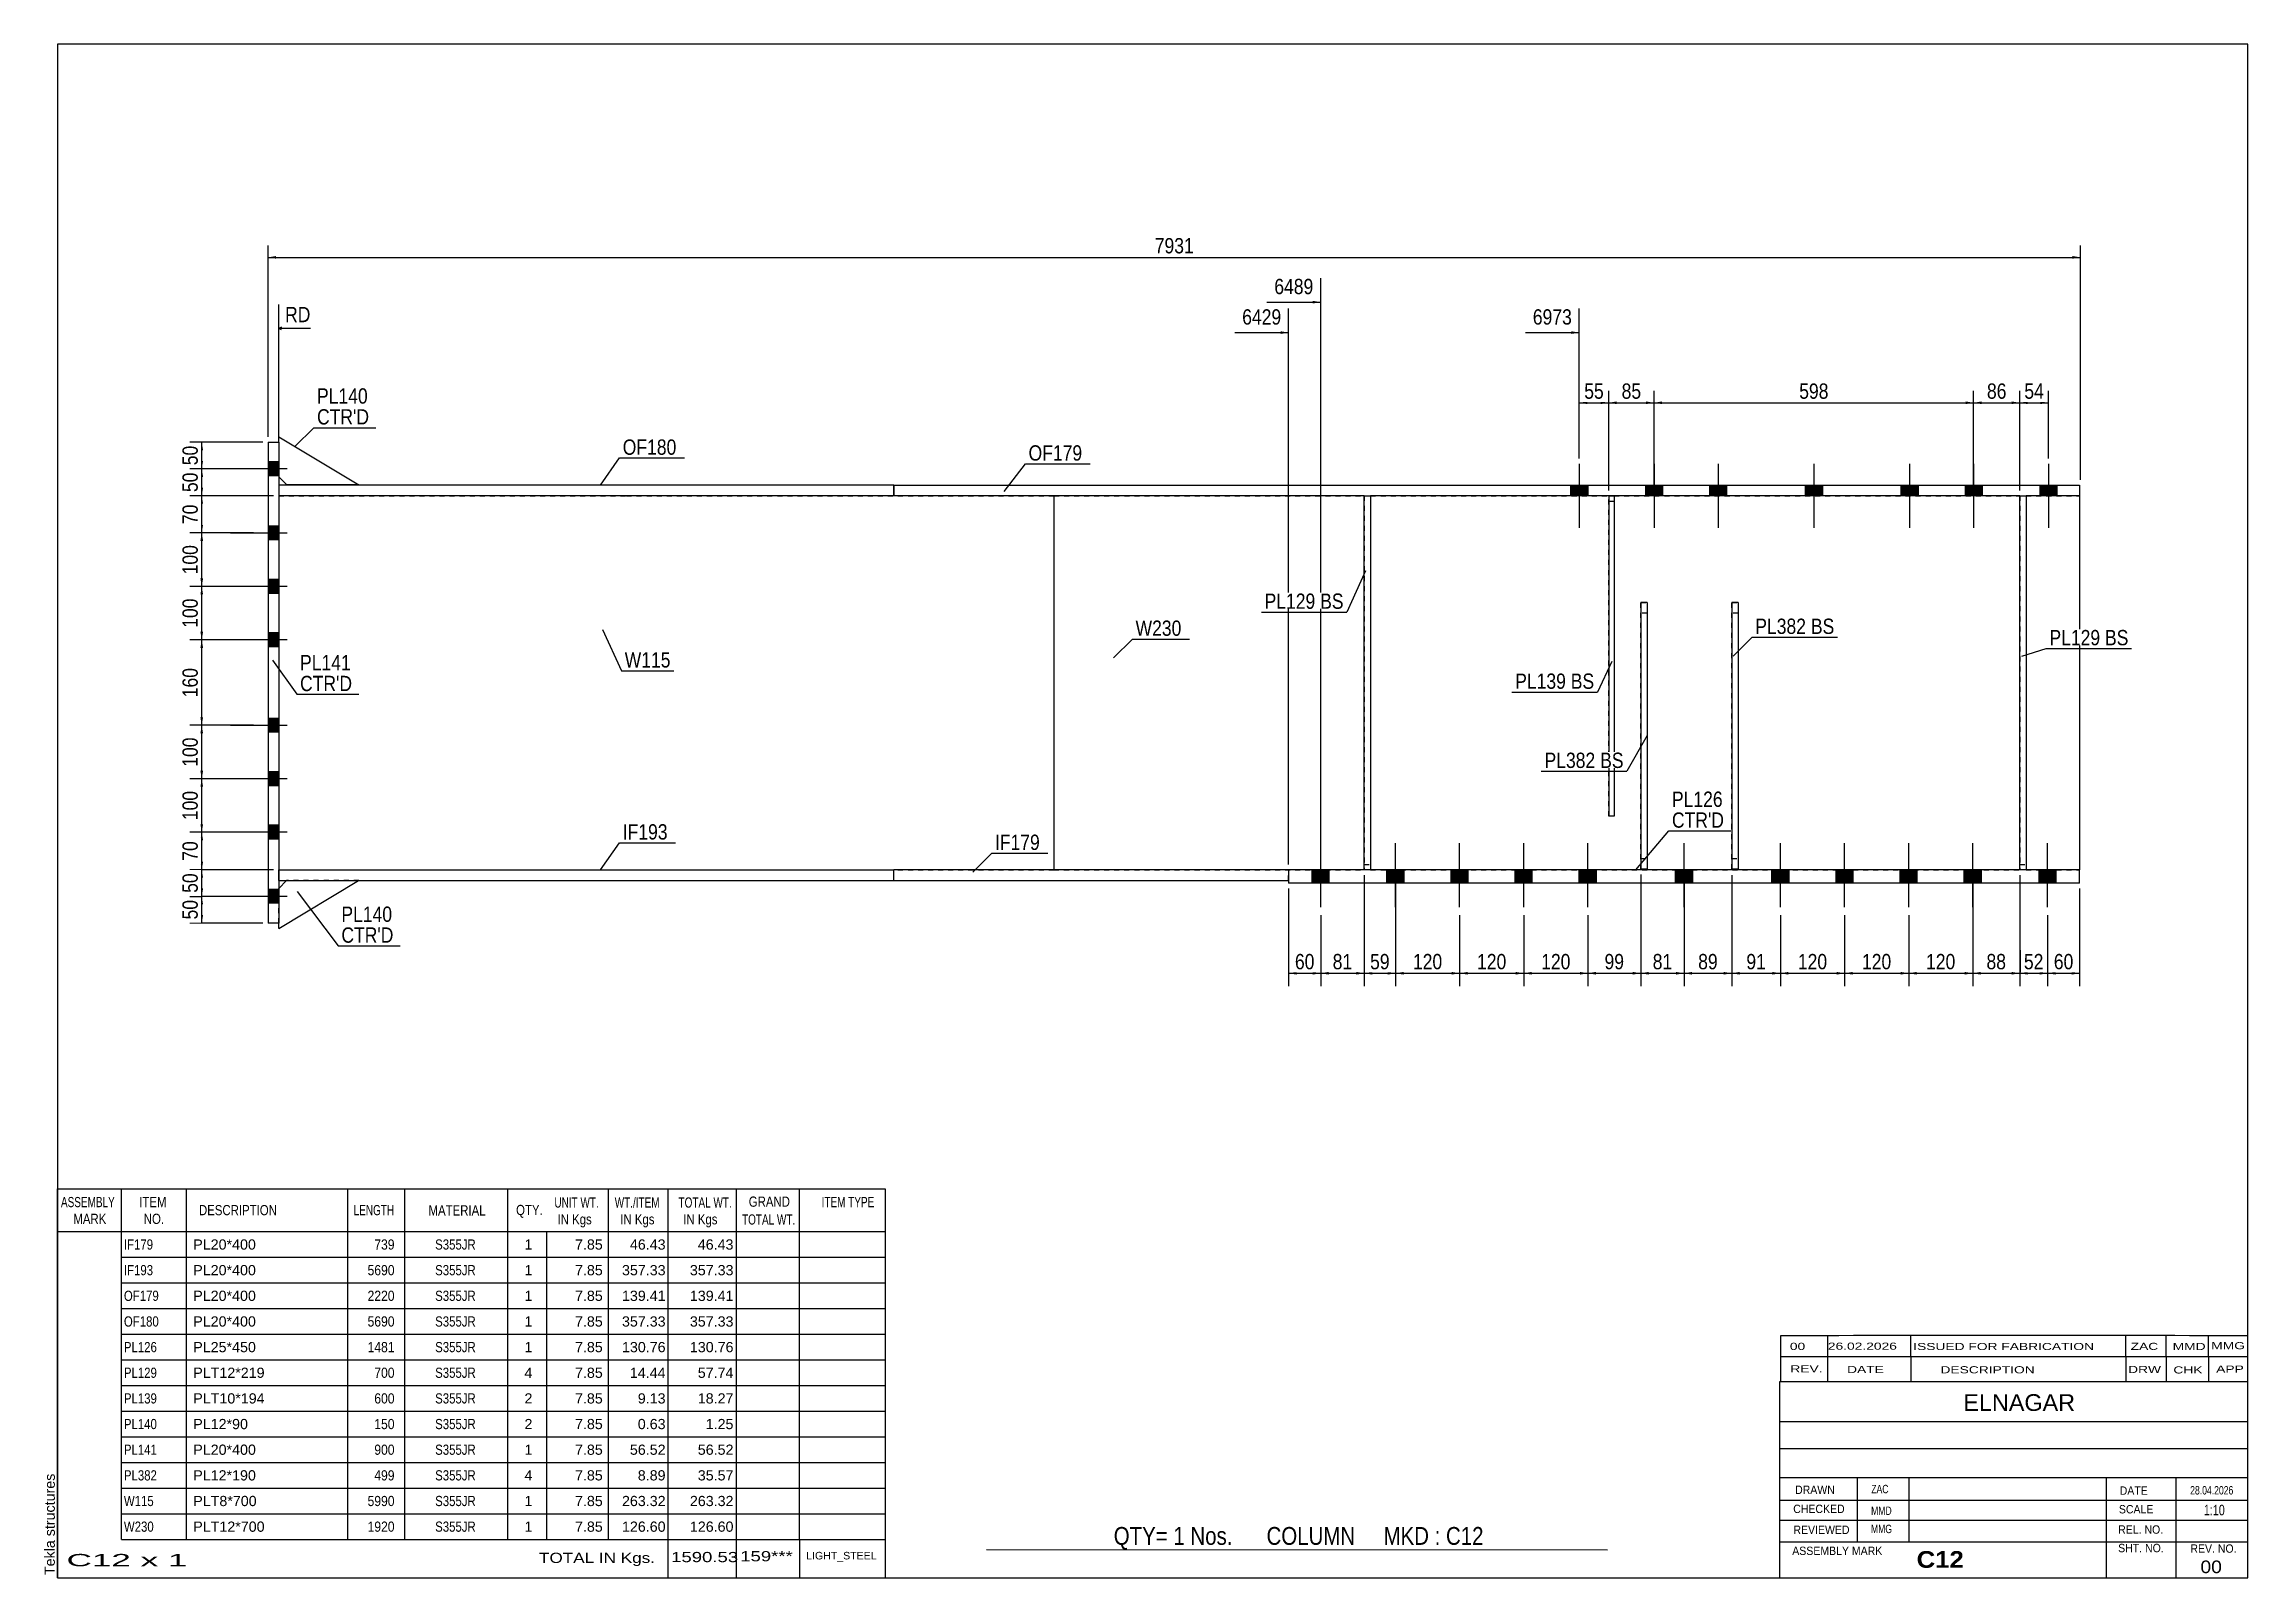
# Model space of a CAD drawing. Header units: millimetres. Extents: x -343 to 69, y -133 to 155.
import ezdxf

# ---------------------------------------------------------------- set-up
doc = ezdxf.new("R2010")
doc.units = ezdxf.units.MM
doc.linetypes.add('DXK_LINE_DOT1', pattern=[1.8814, 0.9407, -0.9407])
doc.styles.add('Arial', font='ARIAL.TTF', dxfattribs={"height": 0.2})
doc.styles.add('Arial Bold', font='ARIALBD.TTF', dxfattribs={"height": 0.2})
doc.styles.add('Arial Narrow', font='ARIALN.TTF', dxfattribs={"height": 0.2})

# ---------------------------------------------------------------- blocks, each defined once
blk = doc.blocks.new('Unknown-622253825-1209')
at = {"color": 5, "linetype": 'Continuous'}
for p, q in [((69.09, 154.51), (-340.91, 154.51)), ((-340.91, 154.51), (-340.91, -132.49)), ((69.09, -132.49), (69.09, 154.51)), ((-340.91, -132.49), (69.09, -132.49))]:
    blk.add_line(p, q, dxfattribs=at)
at = {"color": 174, "linetype": 'Continuous', "style": 'Arial'}
blk.add_text('Tekla structures', height=1.9102, rotation=90, dxfattribs=at).set_placement((-341.41, -131.99))
blk = doc.blocks.new('Bolt-622253825-1233 - 1230')
at = {"linetype": 'Continuous'}
for points in [[(-301.49, 76.32), (-301.49, 73.72), (-299.49, 73.72), (-299.49, 76.32)], [(-301.49, 76.32), (-301.49, 73.72), (-299.49, 73.72), (-299.49, 76.32)], [(-301.5, 64.32), (-301.5, 61.72), (-299.5, 61.72), (-299.5, 64.32)], [(-301.5, 64.32), (-301.5, 61.72), (-299.5, 61.72), (-299.5, 64.32)], [(-301.5, 54.32), (-301.5, 51.72), (-299.5, 51.72), (-299.5, 54.32)], [(-301.5, 54.32), (-301.5, 51.72), (-299.5, 51.72), (-299.5, 54.32)], [(-301.5, 44.32), (-301.5, 41.72), (-299.5, 41.72), (-299.5, 44.32)], [(-301.5, 44.32), (-301.5, 41.72), (-299.5, 41.72), (-299.5, 44.32)], [(-301.5, 28.32), (-301.5, 25.72), (-299.5, 25.72), (-299.5, 28.32)], [(-301.5, 28.32), (-301.5, 25.72), (-299.5, 25.72), (-299.5, 28.32)], [(-301.5, 18.32), (-301.5, 15.72), (-299.5, 15.72), (-299.5, 18.32)], [(-301.5, 18.32), (-301.5, 15.72), (-299.5, 15.72), (-299.5, 18.32)], [(-301.5, 8.32), (-301.5, 5.72), (-299.5, 5.72), (-299.5, 8.32)], [(-301.5, 8.32), (-301.5, 5.72), (-299.5, 5.72), (-299.5, 8.32)], [(-301.5, -3.68), (-301.5, -6.28), (-299.5, -6.28), (-299.5, -3.68)], [(-301.5, -3.68), (-301.5, -6.28), (-299.5, -6.28), (-299.5, -3.68)]]:
    blk.add_hatch(color=3, dxfattribs=at).paths.add_polyline_path(points)
at = {"color": 3, "linetype": 'Continuous'}
for p, q in [((-297.9, 75.02), (-308.49, 75.02)), ((-297.9, 75.02), (-308.49, 75.02)), ((-299.49, 76.32), (-301.49, 76.32)), ((-299.49, 76.32), (-301.49, 76.32)), ((-299.49, 73.72), (-301.49, 73.72)), ((-299.49, 73.72), (-301.49, 73.72)), ((-297.91, 63.02), (-308.5, 63.02)), ((-297.91, 63.02), (-308.5, 63.02)), ((-299.5, 64.32), (-301.5, 64.32)), ((-299.5, 64.32), (-301.5, 64.32)), ((-299.5, 61.72), (-301.5, 61.72)), ((-299.5, 61.72), (-301.5, 61.72)), ((-299.5, 54.32), (-301.5, 54.32)), ((-299.5, 54.32), (-301.5, 54.32)), ((-297.91, 53.02), (-308.5, 53.02)), ((-297.91, 53.02), (-308.5, 53.02)), ((-299.5, 51.72), (-301.5, 51.72)), ((-299.5, 51.72), (-301.5, 51.72)), ((-297.91, 43.02), (-308.5, 43.02)), ((-297.91, 43.02), (-308.5, 43.02)), ((-299.5, 44.32), (-301.5, 44.32)), ((-299.5, 44.32), (-301.5, 44.32)), ((-299.5, 41.72), (-301.5, 41.72)), ((-299.5, 41.72), (-301.5, 41.72)), ((-297.91, 27.02), (-308.5, 27.02)), ((-297.91, 27.02), (-308.5, 27.02)), ((-299.5, 28.32), (-301.5, 28.32)), ((-299.5, 28.32), (-301.5, 28.32)), ((-299.5, 25.72), (-301.5, 25.72)), ((-299.5, 25.72), (-301.5, 25.72)), ((-297.91, 17.02), (-308.5, 17.02)), ((-297.91, 17.02), (-308.5, 17.02)), ((-299.5, 18.32), (-301.5, 18.32)), ((-299.5, 18.32), (-301.5, 18.32)), ((-299.5, 15.72), (-301.5, 15.72)), ((-299.5, 15.72), (-301.5, 15.72)), ((-299.5, 8.32), (-301.5, 8.32)), ((-299.5, 8.32), (-301.5, 8.32)), ((-297.91, 7.02), (-308.5, 7.02)), ((-297.91, 7.02), (-308.5, 7.02)), ((-299.5, 5.72), (-301.5, 5.72)), ((-299.5, 5.72), (-301.5, 5.72)), ((-299.5, -3.68), (-301.5, -3.68)), ((-299.5, -3.68), (-301.5, -3.68)), ((-297.91, -4.98), (-308.5, -4.98)), ((-297.91, -4.98), (-308.5, -4.98)), ((-299.5, -6.28), (-301.5, -6.28)), ((-299.5, -6.28), (-301.5, -6.28))]:
    blk.add_line(p, q, dxfattribs=at)
blk = doc.blocks.new('Bolt-622253825-1235 - 1230')
at = {"linetype": 'Continuous'}
for points in [[(-102.86, 0), (-106.06, 0), (-106.06, -2.5), (-102.86, -2.5)], [(-102.86, 0), (-106.06, 0), (-106.06, -2.5), (-102.86, -2.5)], [(-102.86, 0), (-106.06, 0), (-106.06, -2.5), (-102.86, -2.5)], [(-102.86, 0), (-106.06, 0), (-106.06, -2.5), (-102.86, -2.5)], [(-88.86, 0), (-92.06, 0), (-92.06, -2.5), (-88.86, -2.5)], [(-88.86, 0), (-92.06, 0), (-92.06, -2.5), (-88.86, -2.5)], [(-88.86, 0), (-92.06, 0), (-92.06, -2.5), (-88.86, -2.5)], [(-88.86, 0), (-92.06, 0), (-92.06, -2.5), (-88.86, -2.5)], [(-76.86, 0), (-80.06, 0), (-80.06, -2.5), (-76.86, -2.5)], [(-76.86, 0), (-80.06, 0), (-80.06, -2.5), (-76.86, -2.5)], [(-76.86, 0), (-80.06, 0), (-80.06, -2.5), (-76.86, -2.5)], [(-76.86, 0), (-80.06, 0), (-80.06, -2.5), (-76.86, -2.5)], [(-64.86, 0), (-68.06, 0), (-68.06, -2.5), (-64.86, -2.5)], [(-64.86, 0), (-68.06, 0), (-68.06, -2.5), (-64.86, -2.5)], [(-64.86, 0), (-68.06, 0), (-68.06, -2.5), (-64.86, -2.5)], [(-64.86, 0), (-68.06, 0), (-68.06, -2.5), (-64.86, -2.5)], [(-52.86, 0), (-56.06, 0), (-56.06, -2.5), (-52.86, -2.5)], [(-52.86, 0), (-56.06, 0), (-56.06, -2.5), (-52.86, -2.5)], [(-52.86, 0), (-56.06, 0), (-56.06, -2.5), (-52.86, -2.5)], [(-52.86, 0), (-56.06, 0), (-56.06, -2.5), (-52.86, -2.5)], [(-34.83, 0), (-38.03, 0), (-38.03, -2.5), (-34.83, -2.5)], [(-34.83, 0), (-38.03, 0), (-38.03, -2.5), (-34.83, -2.5)], [(-34.83, 0), (-38.03, 0), (-38.03, -2.5), (-34.83, -2.5)], [(-34.83, 0), (-38.03, 0), (-38.03, -2.5), (-34.83, -2.5)], [(-16.81, 0), (-20.01, 0), (-20.01, -2.5), (-16.81, -2.5)], [(-16.81, 0), (-20.01, 0), (-20.01, -2.5), (-16.81, -2.5)], [(-16.81, 0), (-20.01, 0), (-20.01, -2.5), (-16.81, -2.5)], [(-16.81, 0), (-20.01, 0), (-20.01, -2.5), (-16.81, -2.5)], [(-4.81, 0), (-8.01, 0), (-8.01, -2.5), (-4.81, -2.5)], [(-4.81, 0), (-8.01, 0), (-8.01, -2.5), (-4.81, -2.5)], [(-4.81, 0), (-8.01, 0), (-8.01, -2.5), (-4.81, -2.5)], [(-4.81, 0), (-8.01, 0), (-8.01, -2.5), (-4.81, -2.5)], [(7.19, 0), (3.99, 0), (3.99, -2.5), (7.19, -2.5)], [(7.19, 0), (3.99, 0), (3.99, -2.5), (7.19, -2.5)], [(7.19, 0), (3.99, 0), (3.99, -2.5), (7.19, -2.5)], [(7.19, 0), (3.99, 0), (3.99, -2.5), (7.19, -2.5)], [(19.19, 0), (15.99, 0), (15.99, -2.5), (19.19, -2.5)], [(19.19, 0), (15.99, 0), (15.99, -2.5), (19.19, -2.5)], [(19.19, 0), (15.99, 0), (15.99, -2.5), (19.19, -2.5)], [(19.19, 0), (15.99, 0), (15.99, -2.5), (19.19, -2.5)], [(33.19, 0), (29.99, 0), (29.99, -2.5), (33.19, -2.5)], [(33.19, 0), (29.99, 0), (29.99, -2.5), (33.19, -2.5)], [(33.19, 0), (29.99, 0), (29.99, -2.5), (33.19, -2.5)], [(33.19, 0), (29.99, 0), (29.99, -2.5), (33.19, -2.5)]]:
    blk.add_hatch(color=3, dxfattribs=at).paths.add_polyline_path(points)
at = {"color": 3, "linetype": 'Continuous'}
for p, q in [((-104.46, -6.98), (-104.46, 5)), ((-104.46, -6.98), (-104.46, 5)), ((-104.46, -6.98), (-104.46, 5)), ((-104.46, -6.98), (-104.46, 5)), ((-90.46, -6.98), (-90.46, 5)), ((-90.46, -6.98), (-90.46, 5)), ((-90.46, -6.98), (-90.46, 5)), ((-90.46, -6.98), (-90.46, 5)), ((-78.46, -6.98), (-78.46, 5)), ((-78.46, -6.98), (-78.46, 5)), ((-78.46, -6.98), (-78.46, 5)), ((-78.46, -6.98), (-78.46, 5)), ((-66.46, -6.98), (-66.46, 5)), ((-66.46, -6.98), (-66.46, 5)), ((-66.46, -6.98), (-66.46, 5)), ((-66.46, -6.98), (-66.46, 5)), ((-54.46, -6.98), (-54.46, 5)), ((-54.46, -6.98), (-54.46, 5)), ((-54.46, -6.98), (-54.46, 5)), ((-54.46, -6.98), (-54.46, 5)), ((-36.43, -6.98), (-36.43, 5)), ((-36.43, -6.98), (-36.43, 5)), ((-36.43, -6.98), (-36.43, 5)), ((-36.43, -6.98), (-36.43, 5)), ((-18.41, -6.98), (-18.41, 5)), ((-18.41, -6.98), (-18.41, 5)), ((-18.41, -6.98), (-18.41, 5)), ((-18.41, -6.98), (-18.41, 5)), ((-6.41, -6.98), (-6.41, 5)), ((-6.41, -6.98), (-6.41, 5)), ((-6.41, -6.98), (-6.41, 5)), ((-6.41, -6.98), (-6.41, 5)), ((5.59, -6.98), (5.59, 5)), ((5.59, -6.98), (5.59, 5)), ((5.59, -6.98), (5.59, 5)), ((5.59, -6.98), (5.59, 5)), ((17.59, -6.98), (17.59, 5)), ((17.59, -6.98), (17.59, 5)), ((17.59, -6.98), (17.59, 5)), ((17.59, -6.98), (17.59, 5)), ((31.59, -6.98), (31.59, 5)), ((31.59, -6.98), (31.59, 5)), ((31.59, -6.98), (31.59, 5)), ((31.59, -6.98), (31.59, 5)), ((-106.06, -2.5), (-106.06, 0)), ((-106.06, -2.5), (-106.06, 0)), ((-106.06, -2.5), (-106.06, 0)), ((-106.06, -2.5), (-106.06, 0)), ((-102.86, -2.5), (-102.86, 0)), ((-102.86, -2.5), (-102.86, 0)), ((-102.86, -2.5), (-102.86, 0)), ((-102.86, -2.5), (-102.86, 0)), ((-92.06, -2.5), (-92.06, 0)), ((-92.06, -2.5), (-92.06, 0)), ((-92.06, -2.5), (-92.06, 0)), ((-92.06, -2.5), (-92.06, 0)), ((-88.86, -2.5), (-88.86, 0)), ((-88.86, -2.5), (-88.86, 0)), ((-88.86, -2.5), (-88.86, 0)), ((-88.86, -2.5), (-88.86, 0)), ((-80.06, -2.5), (-80.06, 0)), ((-80.06, -2.5), (-80.06, 0)), ((-80.06, -2.5), (-80.06, 0)), ((-80.06, -2.5), (-80.06, 0)), ((-76.86, -2.5), (-76.86, 0)), ((-76.86, -2.5), (-76.86, 0)), ((-76.86, -2.5), (-76.86, 0)), ((-76.86, -2.5), (-76.86, 0)), ((-68.06, -2.5), (-68.06, 0)), ((-68.06, -2.5), (-68.06, 0)), ((-68.06, -2.5), (-68.06, 0)), ((-68.06, -2.5), (-68.06, 0)), ((-64.86, -2.5), (-64.86, 0)), ((-64.86, -2.5), (-64.86, 0)), ((-64.86, -2.5), (-64.86, 0)), ((-64.86, -2.5), (-64.86, 0)), ((-56.06, -2.5), (-56.06, 0)), ((-56.06, -2.5), (-56.06, 0)), ((-56.06, -2.5), (-56.06, 0)), ((-56.06, -2.5), (-56.06, 0)), ((-52.86, -2.5), (-52.86, 0)), ((-52.86, -2.5), (-52.86, 0)), ((-52.86, -2.5), (-52.86, 0)), ((-52.86, -2.5), (-52.86, 0)), ((-38.03, -2.5), (-38.03, 0)), ((-38.03, -2.5), (-38.03, 0)), ((-38.03, -2.5), (-38.03, 0)), ((-38.03, -2.5), (-38.03, 0)), ((-34.83, -2.5), (-34.83, 0)), ((-34.83, -2.5), (-34.83, 0)), ((-34.83, -2.5), (-34.83, 0)), ((-34.83, -2.5), (-34.83, 0)), ((-20.01, -2.5), (-20.01, 0)), ((-20.01, -2.5), (-20.01, 0)), ((-20.01, -2.5), (-20.01, 0)), ((-20.01, -2.5), (-20.01, 0)), ((-16.81, -2.5), (-16.81, 0)), ((-16.81, -2.5), (-16.81, 0)), ((-16.81, -2.5), (-16.81, 0)), ((-16.81, -2.5), (-16.81, 0)), ((-8.01, -2.5), (-8.01, 0)), ((-8.01, -2.5), (-8.01, 0)), ((-8.01, -2.5), (-8.01, 0)), ((-8.01, -2.5), (-8.01, 0)), ((-4.81, -2.5), (-4.81, 0)), ((-4.81, -2.5), (-4.81, 0)), ((-4.81, -2.5), (-4.81, 0)), ((-4.81, -2.5), (-4.81, 0)), ((3.99, -2.5), (3.99, 0)), ((3.99, -2.5), (3.99, 0)), ((3.99, -2.5), (3.99, 0)), ((3.99, -2.5), (3.99, 0)), ((7.19, -2.5), (7.19, 0)), ((7.19, -2.5), (7.19, 0)), ((7.19, -2.5), (7.19, 0)), ((7.19, -2.5), (7.19, 0)), ((15.99, -2.5), (15.99, 0)), ((15.99, -2.5), (15.99, 0)), ((15.99, -2.5), (15.99, 0)), ((15.99, -2.5), (15.99, 0)), ((19.19, -2.5), (19.19, 0)), ((19.19, -2.5), (19.19, 0)), ((19.19, -2.5), (19.19, 0)), ((19.19, -2.5), (19.19, 0)), ((29.99, -2.5), (29.99, 0)), ((29.99, -2.5), (29.99, 0)), ((29.99, -2.5), (29.99, 0)), ((29.99, -2.5), (29.99, 0)), ((33.19, -2.5), (33.19, 0)), ((33.19, -2.5), (33.19, 0)), ((33.19, -2.5), (33.19, 0)), ((33.19, -2.5), (33.19, 0))]:
    blk.add_line(p, q, dxfattribs=at)
blk = doc.blocks.new('Part-622253825-1252 - 1230')
at = {"color": 7, "linetype": 'DXK_LINE_DOT1'}
for p, q in [((-299.5, 70), (-299.5, 0)), ((-299.5, 70), (-234.49, 70)), ((-234.39, 70), (-154.39, 70)), ((-154.39, 70), (-154.39, 0)), ((-299.5, 0), (-234.49, 0)), ((-234.39, 0), (-154.39, 0))]:
    blk.add_line(p, q, dxfattribs=at)
blk = doc.blocks.new('Part-622253825-1497 - 1230')
at = {"color": 2, "linetype": 'Continuous'}
for p, q in [((37.59, 0), (-110.47, 0)), ((-110.47, 0), (-110.47, -2.5)), ((37.59, -2.5), (-110.47, -2.5)), ((37.59, -2.5), (37.59, 0))]:
    blk.add_line(p, q, dxfattribs=at)
blk = doc.blocks.new('Part-622253825-1305 - 1230')
at = {"color": 2, "linetype": 'Continuous'}
for p, q in [((-299.49, 80.02), (-299.49, 81.02)), ((-299.49, 81.02), (-284.49, 72.02)), ((-299.49, 73.52), (-297.99, 72.02)), ((-284.49, 72.02), (-297.99, 72.02))]:
    blk.add_line(p, q, dxfattribs=at)
at = {"color": 7, "linetype": 'DXK_LINE_DOT1'}
blk.add_line((-299.49, 80.02), (-299.49, 73.52), dxfattribs=at)
blk = doc.blocks.new('Part-622253825-1310 - 1230')
at = {"color": 2, "linetype": 'Continuous'}
for p, q in [((-299.5, -10.98), (-284.54, -2)), ((-299.5, -3.48), (-298.02, -2)), ((-299.5, -10.98), (-299.5, -9.98))]:
    blk.add_line(p, q, dxfattribs=at)
at = {"color": 7, "linetype": 'DXK_LINE_DOT1'}
for p, q in [((-299.5, -9.98), (-299.5, -3.48)), ((-298, -1.98), (-298.02, -2)), ((-284.5, -1.98), (-298, -1.98)), ((-284.54, -2), (-284.5, -1.98))]:
    blk.add_line(p, q, dxfattribs=at)
blk = doc.blocks.new('Part-622253825-1463 - 1230')
at = {"color": 2, "linetype": 'Continuous'}
for p, q in [((-96.32, 0), (-96.32, 70)), ((-96.32, 70), (-95.12, 70)), ((-95.12, 70), (-95.12, 0)), ((-95.12, 0), (-96.32, 0))]:
    blk.add_line(p, q, dxfattribs=at)
blk = doc.blocks.new('Part-622253825-3722 - 1230')
at = {"color": 2, "linetype": 'Continuous'}
for p, q in [((-44.55, 50), (-44.55, 0.1)), ((-43.35, 50), (-44.55, 50)), ((-43.35, 50), (-43.35, 0.1)), ((-43.35, 0.1), (-44.55, 0.1))]:
    blk.add_line(p, q, dxfattribs=at)
blk = doc.blocks.new('Part-622253825-1339 - 1230')
at = {"color": 2, "linetype": 'Continuous'}
for p, q in [((-301.49, 80.02), (-301.5, -9.98)), ((-301.49, 80.02), (-299.49, 80.02)), ((-299.49, 80.02), (-299.5, -9.98)), ((-299.5, -9.98), (-301.5, -9.98))]:
    blk.add_line(p, q, dxfattribs=at)
blk = doc.blocks.new('Part-622253825-1361 - 1230')
at = {"color": 2, "linetype": 'Continuous'}
for p, q in [((-50.55, 70), (-50.55, 10)), ((-50.55, 70), (-49.55, 70)), ((-49.55, 70), (-49.55, 10)), ((-49.55, 10), (-50.55, 10))]:
    blk.add_line(p, q, dxfattribs=at)
at = {"color": 7, "linetype": 'DXK_LINE_DOT1'}
blk.add_line((-50.55, 69), (-49.55, 69), dxfattribs=at)
blk = doc.blocks.new('Part-622253825-1384 - 1230')
at = {"color": 7, "linetype": 'DXK_LINE_DOT1'}
for p, q in [((-50.55, 10), (-50.55, 70)), ((-50.55, 70), (-49.55, 70)), ((-49.55, 70), (-49.55, 10)), ((-49.55, 10), (-50.55, 10))]:
    blk.add_line(p, q, dxfattribs=at)
blk = doc.blocks.new('Part-622253825-1436 - 1230')
at = {"color": 7, "linetype": 'DXK_LINE_DOT1'}
for p, q in [((-96.32, 70), (-96.32, 0)), ((-96.32, 70), (-95.12, 70)), ((-95.12, 70), (-95.12, 0)), ((-96.32, 1), (-95.12, 1)), ((-95.12, 0), (-96.32, 0))]:
    blk.add_line(p, q, dxfattribs=at)
blk = doc.blocks.new('Part-622253825-1441 - 1230')
at = {"color": 7, "linetype": 'DXK_LINE_DOT1'}
for p, q in [((26.39, 70), (26.39, 0)), ((26.39, 70), (27.59, 70)), ((27.59, 70), (27.59, 0)), ((26.39, 1), (27.59, 1)), ((27.59, 0), (26.39, 0))]:
    blk.add_line(p, q, dxfattribs=at)
blk = doc.blocks.new('Part-622253825-1468 - 1230')
at = {"color": 2, "linetype": 'Continuous'}
for p, q in [((26.39, 0), (26.39, 70)), ((26.39, 70), (27.59, 70)), ((27.59, 70), (27.59, 0)), ((27.59, 0), (26.39, 0))]:
    blk.add_line(p, q, dxfattribs=at)
blk = doc.blocks.new('Part-622253825-1519 - 1230')
at = {"color": 2, "linetype": 'Continuous'}
for p, q in [((-110.47, 0), (-184.39, 0)), ((-184.39, -2), (-184.39, 0)), ((-184.39, -2), (-110.47, -2))]:
    blk.add_line(p, q, dxfattribs=at)
at = {"color": 7, "linetype": 'DXK_LINE_DOT1'}
blk.add_line((-110.47, -2), (-110.47, 0), dxfattribs=at)
blk = doc.blocks.new('Part-622253825-1541 - 1230')
at = {"color": 2, "linetype": 'Continuous'}
for p, q in [((-299.5, -2), (-299.5, 0)), ((-299.5, 0), (-234.49, 0)), ((-299.5, -2), (-234.49, -2)), ((-234.39, 0), (-184.39, 0)), ((-234.39, -2), (-184.39, -2)), ((-184.39, -2), (-184.39, 0))]:
    blk.add_line(p, q, dxfattribs=at)
blk = doc.blocks.new('Part-622253825-1563 - 1230')
at = {"color": 2, "linetype": 'Continuous'}
for p, q in [((-154.39, 70), (-154.4, 0)), ((37.59, 70), (37.59, 0))]:
    blk.add_line(p, q, dxfattribs=at)
at = {"color": 7, "linetype": 'DXK_LINE_DOT1'}
for p, q in [((-154.39, 70), (-96.32, 70)), ((-95.12, 70), (-50.55, 70)), ((-49.55, 70), (26.39, 70)), ((27.59, 70), (37.59, 70)), ((-154.4, 0), (-96.32, 0)), ((-95.12, 0), (26.39, 0)), ((27.59, 0), (37.59, 0))]:
    blk.add_line(p, q, dxfattribs=at)
blk = doc.blocks.new('Part-622253825-1585 - 1230')
at = {"color": 2, "linetype": 'Continuous'}
for p, q in [((-184.39, 72), (-184.39, 70)), ((-184.39, 72), (37.59, 72)), ((37.59, 72), (37.59, 70)), ((-96.32, 70), (-184.39, 70)), ((26.39, 70), (-95.12, 70)), ((37.59, 70), (27.59, 70))]:
    blk.add_line(p, q, dxfattribs=at)
blk = doc.blocks.new('Part-622253825-1607 - 1230')
at = {"color": 2, "linetype": 'Continuous'}
for p, q in [((-299.5, 72), (-299.5, 70)), ((-234.49, 72), (-299.5, 72)), ((-184.39, 72), (-234.39, 72)), ((-184.39, 70), (-184.39, 72)), ((-234.49, 70), (-299.5, 70)), ((-184.39, 70), (-234.39, 70))]:
    blk.add_line(p, q, dxfattribs=at)
blk = doc.blocks.new('Part-622253825-3720 - 1230')
at = {"color": 7, "linetype": 'DXK_LINE_DOT1'}
for p, q in [((-44.55, 0.1), (-44.55, 50)), ((-44.55, 50), (-43.35, 50)), ((-43.35, 50), (-43.35, 0.1)), ((-43.35, 48), (-44.55, 48)), ((-44.55, 2.1), (-43.35, 2.1)), ((-43.35, 0.1), (-44.55, 0.1))]:
    blk.add_line(p, q, dxfattribs=at)
blk = doc.blocks.new('Part-622253825-3724 - 1230')
at = {"color": 7, "linetype": 'DXK_LINE_DOT1'}
for p, q in [((-27.52, 0.1), (-27.52, 50)), ((-27.52, 50), (-26.32, 50)), ((-26.32, 50), (-26.32, 0.1)), ((-26.32, 48), (-27.52, 48)), ((-27.52, 2.1), (-26.32, 2.1)), ((-26.32, 0.1), (-27.52, 0.1))]:
    blk.add_line(p, q, dxfattribs=at)
blk = doc.blocks.new('Part-622253825-3726 - 1230')
at = {"color": 2, "linetype": 'Continuous'}
for p, q in [((-27.52, 50), (-27.52, 0.1)), ((-26.32, 50), (-27.52, 50)), ((-26.32, 50), (-26.32, 0.1)), ((-26.32, 0.1), (-27.52, 0.1))]:
    blk.add_line(p, q, dxfattribs=at)
blk = doc.blocks.new('Bolt-622253825-3728 - 1230')
at = {"linetype": 'Continuous'}
for points in [[(-54.48, 72), (-57.68, 72), (-57.68, 70), (-54.48, 70)], [(-54.48, 72), (-57.68, 72), (-57.68, 70), (-54.48, 70)], [(-40.48, 72), (-43.68, 72), (-43.68, 70), (-40.48, 70)], [(-40.48, 72), (-43.68, 72), (-43.68, 70), (-40.48, 70)], [(-28.48, 72), (-31.68, 72), (-31.68, 70), (-28.48, 70)], [(-28.48, 72), (-31.68, 72), (-31.68, 70), (-28.48, 70)], [(-10.56, 72), (-13.76, 72), (-13.76, 70), (-10.56, 70)], [(-10.56, 72), (-13.76, 72), (-13.76, 70), (-10.56, 70)], [(7.35, 72), (4.15, 72), (4.15, 70), (7.35, 70)], [(7.35, 72), (4.15, 72), (4.15, 70), (7.35, 70)], [(19.35, 72), (16.15, 72), (16.15, 70), (19.35, 70)], [(19.35, 72), (16.15, 72), (16.15, 70), (19.35, 70)], [(33.35, 72), (30.15, 72), (30.15, 70), (33.35, 70)], [(33.35, 72), (30.15, 72), (30.15, 70), (33.35, 70)]]:
    blk.add_hatch(color=3, dxfattribs=at).paths.add_polyline_path(points)
at = {"color": 3, "linetype": 'Continuous'}
for p, q in [((-56.08, 75.97), (-56.08, 64)), ((-56.08, 75.97), (-56.08, 64)), ((-42.08, 75.97), (-42.08, 64)), ((-42.08, 75.97), (-42.08, 64)), ((-30.08, 75.97), (-30.08, 64)), ((-30.08, 75.97), (-30.08, 64)), ((-12.16, 75.97), (-12.16, 64)), ((-12.16, 75.97), (-12.16, 64)), ((5.75, 75.97), (5.75, 64)), ((5.75, 75.97), (5.75, 64)), ((17.75, 75.97), (17.75, 64)), ((17.75, 75.97), (17.75, 64)), ((31.75, 75.97), (31.75, 64)), ((31.75, 75.97), (31.75, 64)), ((-57.68, 72), (-57.68, 70)), ((-57.68, 72), (-57.68, 70)), ((-54.48, 72), (-54.48, 70)), ((-54.48, 72), (-54.48, 70)), ((-43.68, 72), (-43.68, 70)), ((-43.68, 72), (-43.68, 70)), ((-40.48, 72), (-40.48, 70)), ((-40.48, 72), (-40.48, 70)), ((-31.68, 72), (-31.68, 70)), ((-31.68, 72), (-31.68, 70)), ((-28.48, 72), (-28.48, 70)), ((-28.48, 72), (-28.48, 70)), ((-13.76, 72), (-13.76, 70)), ((-13.76, 72), (-13.76, 70)), ((-10.56, 72), (-10.56, 70)), ((-10.56, 72), (-10.56, 70)), ((4.15, 72), (4.15, 70)), ((4.15, 72), (4.15, 70)), ((7.35, 72), (7.35, 70)), ((7.35, 72), (7.35, 70)), ((16.15, 72), (16.15, 70)), ((16.15, 72), (16.15, 70)), ((19.35, 72), (19.35, 70)), ((19.35, 72), (19.35, 70)), ((30.15, 72), (30.15, 70)), ((30.15, 72), (30.15, 70)), ((33.35, 72), (33.35, 70)), ((33.35, 72), (33.35, 70))]:
    blk.add_line(p, q, dxfattribs=at)
blk = doc.blocks.new('StraightDimension-622253825-7044 - 1230')
at = {"linetype": 'Continuous'}
for points in [[(33.09, -19.62), (31.59, -19.37), (33.09, -19.12)], [(36.09, -19.12), (37.59, -19.37), (36.09, -19.62)]]:
    blk.add_hatch(color=7, dxfattribs=at).paths.add_polyline_path(points)
at = {"color": 7, "linetype": 'Continuous'}
for p, q in [((37.59, -3.5), (37.59, -21.77)), ((31.59, -8.5), (31.59, -21.77)), ((31.59, -19.37), (37.59, -19.37))]:
    blk.add_line(p, q, dxfattribs=at)
at = {"color": 0}
blk.add_wipeout([(37.02, -19.22), (37.02, -15.02), (32.16, -15.02), (32.16, -19.22)], dxfattribs=at)
at = {"color": 3, "style": 'Arial Narrow'}
blk.add_text('60', height=2.863, dxfattribs=at).set_placement((32.76, -18.62))
blk = doc.blocks.new('StraightDimension-622253825-5578 - 1230')
at = {"linetype": 'Continuous'}
for points in [[(-49.05, 87.14), (-50.55, 87.39), (-49.05, 87.64)], [(-43.58, 87.64), (-42.08, 87.39), (-43.58, 87.14)]]:
    blk.add_hatch(color=7, dxfattribs=at).paths.add_polyline_path(points)
at = {"color": 7, "linetype": 'Continuous'}
for p, q in [((-50.55, 71), (-50.55, 89.64)), ((-50.55, 87.39), (-42.08, 87.39)), ((-42.08, 70.99), (-42.08, 89.64))]:
    blk.add_line(p, q, dxfattribs=at)
at = {"color": 0}
blk.add_wipeout([(-43.89, 87.54), (-43.89, 91.74), (-48.74, 91.74), (-48.74, 87.54)], dxfattribs=at)
at = {"color": 3, "style": 'Arial Narrow'}
blk.add_text('85', height=2.863, dxfattribs=at).set_placement((-48.14, 88.14))
blk = doc.blocks.new('StraightDimension-622253825-1710 - 1230')
at = {"linetype": 'Continuous'}
for points in [[(-314.16, 61.53), (-313.91, 63.03), (-313.66, 61.53)], [(-313.66, 54.53), (-313.91, 53.03), (-314.16, 54.53)]]:
    blk.add_hatch(color=7, dxfattribs=at).paths.add_polyline_path(points)
at = {"color": 7, "linetype": 'Continuous'}
for p, q in [((-304.21, 63.03), (-316.16, 63.03)), ((-313.91, 53.03), (-313.91, 63.03)), ((-304.21, 53.03), (-316.16, 53.03))]:
    blk.add_line(p, q, dxfattribs=at)
at = {"color": 0}
blk.add_wipeout([(-314.06, 61.37), (-318.26, 61.37), (-318.26, 54.68), (-314.06, 54.68)], dxfattribs=at)
at = {"color": 3, "style": 'Arial Narrow'}
blk.add_text('100', height=2.863, rotation=90.0002, dxfattribs=at).set_placement((-314.66, 55.28))
blk = doc.blocks.new('StraightDimension-622253825-5575 - 1230')
at = {"linetype": 'Continuous'}
for points in [[(27.89, 87.14), (26.39, 87.39), (27.89, 87.64)], [(30.25, 87.64), (31.75, 87.39), (30.25, 87.14)]]:
    blk.add_hatch(color=7, dxfattribs=at).paths.add_polyline_path(points)
at = {"color": 7, "linetype": 'Continuous'}
for p, q in [((26.39, 71), (26.39, 89.64)), ((26.39, 87.39), (31.75, 87.39)), ((31.75, 76.97), (31.75, 89.64))]:
    blk.add_line(p, q, dxfattribs=at)
at = {"color": 0}
blk.add_wipeout([(31.5, 87.54), (31.5, 91.74), (26.64, 91.74), (26.64, 87.54)], dxfattribs=at)
at = {"color": 3, "style": 'Arial Narrow'}
blk.add_text('54', height=2.863, dxfattribs=at).set_placement((27.24, 88.14))
blk = doc.blocks.new('StraightDimension-622253825-5579 - 1230')
at = {"linetype": 'Continuous'}
for points in [[(-54.58, 87.14), (-56.08, 87.39), (-54.58, 87.64)], [(-52.05, 87.64), (-50.55, 87.39), (-52.05, 87.14)]]:
    blk.add_hatch(color=7, dxfattribs=at).paths.add_polyline_path(points)
at = {"color": 7, "linetype": 'Continuous'}
for p, q in [((-56.08, 78), (-56.08, 89.64)), ((-56.08, 87.39), (-50.55, 87.39)), ((-50.55, 71), (-50.55, 89.64))]:
    blk.add_line(p, q, dxfattribs=at)
at = {"color": 0}
blk.add_wipeout([(-50.89, 87.54), (-50.89, 91.74), (-55.74, 91.74), (-55.74, 87.54)], dxfattribs=at)
at = {"color": 3, "style": 'Arial Narrow'}
blk.add_text('55', height=2.863, dxfattribs=at).set_placement((-55.14, 88.14))
blk = doc.blocks.new('StraightDimension-622253825-1773 - 1230')
at = {"linetype": 'Continuous'}
for points in [[(-299.99, 114.35), (-301.49, 114.6), (-299.99, 114.85)], [(36.25, 114.85), (37.75, 114.6), (36.25, 114.35)]]:
    blk.add_hatch(color=7, dxfattribs=at).paths.add_polyline_path(points)
at = {"color": 7, "linetype": 'Continuous'}
for p, q in [((-301.49, 81.02), (-301.49, 116.85)), ((37.75, 73), (37.75, 116.85)), ((-301.49, 114.6), (37.75, 114.6))]:
    blk.add_line(p, q, dxfattribs=at)
at = {"color": 0}
blk.add_wipeout([(-127.61, 114.75), (-127.61, 118.95), (-136.13, 118.95), (-136.13, 114.75)], dxfattribs=at)
at = {"color": 3, "style": 'Arial Narrow'}
blk.add_text('7931', height=2.863, dxfattribs=at).set_placement((-135.53, 115.35))
blk = doc.blocks.new('StraightDimension-622253825-4589 - 1230')
at = {"linetype": 'Continuous'}
blk.add_hatch(color=7, dxfattribs=at).paths.add_polyline_path([(-105.96, 106.47), (-104.46, 106.22), (-105.96, 105.97)])
at = {"color": 7, "linetype": 'Continuous'}
for p, q in [((-104.46, 1), (-104.46, 110.72)), ((-114.52, 106.22), (-104.46, 106.22))]:
    blk.add_line(p, q, dxfattribs=at)
at = {"color": 0}
blk.add_wipeout([(-105.24, 107.12), (-105.24, 111.32), (-113.75, 111.32), (-113.75, 107.12)], dxfattribs=at)
at = {"color": 3, "style": 'Arial Narrow'}
blk.add_text('6489', height=2.863, dxfattribs=at).set_placement((-113.15, 107.72))
blk = doc.blocks.new('StraightDimension-622253825-7045 - 1230')
at = {"linetype": 'Continuous'}
for points in [[(27.89, -19.62), (26.39, -19.37), (27.89, -19.12)], [(30.09, -19.12), (31.59, -19.37), (30.09, -19.62)]]:
    blk.add_hatch(color=7, dxfattribs=at).paths.add_polyline_path(points)
at = {"color": 7, "linetype": 'Continuous'}
for p, q in [((26.39, -1), (26.39, -21.77)), ((31.59, -8.5), (31.59, -21.77)), ((26.39, -19.37), (31.59, -19.37))]:
    blk.add_line(p, q, dxfattribs=at)
at = {"color": 0}
blk.add_wipeout([(31.42, -19.22), (31.42, -15.02), (26.56, -15.02), (26.56, -19.22)], dxfattribs=at)
at = {"color": 3, "style": 'Arial Narrow'}
blk.add_text('52', height=2.863, dxfattribs=at).set_placement((27.16, -18.62))
blk = doc.blocks.new('StraightDimension-622253825-1755 - 1230')
at = {"linetype": 'Continuous'}
for points in [[(-314.16, 5.53), (-313.91, 7.03), (-313.66, 5.53)], [(-313.66, 1.5), (-313.91, 0), (-314.16, 1.5)]]:
    blk.add_hatch(color=7, dxfattribs=at).paths.add_polyline_path(points)
at = {"color": 7, "linetype": 'Continuous'}
for p, q in [((-304.21, 7.03), (-316.16, 7.03)), ((-313.91, 0), (-313.91, 7.03)), ((-300.5, 0), (-316.16, 0))]:
    blk.add_line(p, q, dxfattribs=at)
at = {"color": 0}
blk.add_wipeout([(-314.06, 5.94), (-318.26, 5.94), (-318.26, 1.09), (-314.06, 1.09)], dxfattribs=at)
at = {"color": 3, "style": 'Arial Narrow'}
blk.add_text('70', height=2.863, rotation=90.0002, dxfattribs=at).set_placement((-314.66, 1.69))
blk = doc.blocks.new('StraightDimension-622253825-1731 - 1230')
at = {"linetype": 'Continuous'}
for points in [[(-314.16, 25.53), (-313.91, 27.03), (-313.66, 25.53)], [(-313.66, 18.53), (-313.91, 17.03), (-314.16, 18.53)]]:
    blk.add_hatch(color=7, dxfattribs=at).paths.add_polyline_path(points)
at = {"color": 7, "linetype": 'Continuous'}
for p, q in [((-304.21, 27.03), (-316.16, 27.03)), ((-313.91, 17.03), (-313.91, 27.03)), ((-304.21, 17.03), (-316.16, 17.03))]:
    blk.add_line(p, q, dxfattribs=at)
at = {"color": 0}
blk.add_wipeout([(-314.06, 25.37), (-318.26, 25.37), (-318.26, 18.68), (-314.06, 18.68)], dxfattribs=at)
at = {"color": 3, "style": 'Arial Narrow'}
blk.add_text('100', height=2.863, rotation=90.0002, dxfattribs=at).set_placement((-314.66, 19.28))
blk = doc.blocks.new('StraightDimension-622253825-1724 - 1230')
at = {"linetype": 'Continuous'}
for points in [[(-314.16, 41.53), (-313.91, 43.03), (-313.66, 41.53)], [(-313.66, 28.53), (-313.91, 27.03), (-314.16, 28.53)]]:
    blk.add_hatch(color=7, dxfattribs=at).paths.add_polyline_path(points)
at = {"color": 7, "linetype": 'Continuous'}
for p, q in [((-304.21, 43.03), (-316.16, 43.03)), ((-313.91, 27.03), (-313.91, 43.03)), ((-304.21, 27.03), (-316.16, 27.03))]:
    blk.add_line(p, q, dxfattribs=at)
at = {"color": 0}
blk.add_wipeout([(-314.06, 38.37), (-318.26, 38.37), (-318.26, 31.68), (-314.06, 31.68)], dxfattribs=at)
at = {"color": 3, "style": 'Arial Narrow'}
blk.add_text('160', height=2.863, rotation=90.0002, dxfattribs=at).set_placement((-314.66, 32.28))
blk = doc.blocks.new('StraightDimension-622253825-1678 - 1230')
at = {"linetype": 'Continuous'}
for points in [[(-314.16, 78.52), (-313.91, 80.02), (-313.66, 78.52)], [(-313.66, 76.52), (-313.91, 75.02), (-314.16, 76.52)]]:
    blk.add_hatch(color=7, dxfattribs=at).paths.add_polyline_path(points)
at = {"color": 7, "linetype": 'Continuous'}
for p, q in [((-302.49, 80.02), (-316.16, 80.02)), ((-313.91, 75.02), (-313.91, 80.02)), ((-304.21, 75.02), (-316.16, 75.02))]:
    blk.add_line(p, q, dxfattribs=at)
at = {"color": 0}
blk.add_wipeout([(-314.06, 79.95), (-318.26, 79.95), (-318.26, 75.1), (-314.06, 75.1)], dxfattribs=at)
at = {"color": 3, "style": 'Arial Narrow'}
blk.add_text('50', height=2.863, rotation=90.0002, dxfattribs=at).set_placement((-314.66, 75.7))
blk = doc.blocks.new('StraightDimension-622253825-1690 - 1230')
at = {"linetype": 'Continuous'}
for points in [[(-314.16, 73.52), (-313.91, 75.02), (-313.66, 73.52)], [(-313.66, 71.5), (-313.91, 70), (-314.16, 71.5)]]:
    blk.add_hatch(color=7, dxfattribs=at).paths.add_polyline_path(points)
at = {"color": 7, "linetype": 'Continuous'}
for p, q in [((-304.21, 75.02), (-316.16, 75.02)), ((-313.91, 70), (-313.91, 75.02)), ((-300.5, 70), (-316.16, 70))]:
    blk.add_line(p, q, dxfattribs=at)
at = {"color": 0}
blk.add_wipeout([(-314.06, 74.94), (-318.26, 74.94), (-318.26, 70.08), (-314.06, 70.08)], dxfattribs=at)
at = {"color": 3, "style": 'Arial Narrow'}
blk.add_text('50', height=2.863, rotation=90.0002, dxfattribs=at).set_placement((-314.66, 70.68))
blk = doc.blocks.new('StraightDimension-622253825-1699 - 1230')
at = {"linetype": 'Continuous'}
for points in [[(-314.16, 68.5), (-313.91, 70), (-313.66, 68.5)], [(-313.66, 64.53), (-313.91, 63.03), (-314.16, 64.53)]]:
    blk.add_hatch(color=7, dxfattribs=at).paths.add_polyline_path(points)
at = {"color": 7, "linetype": 'Continuous'}
for p, q in [((-300.5, 70), (-316.16, 70)), ((-313.91, 63.03), (-313.91, 70)), ((-304.21, 63.03), (-316.16, 63.03))]:
    blk.add_line(p, q, dxfattribs=at)
at = {"color": 0}
blk.add_wipeout([(-314.06, 68.94), (-318.26, 68.94), (-318.26, 64.09), (-314.06, 64.09)], dxfattribs=at)
at = {"color": 3, "style": 'Arial Narrow'}
blk.add_text('70', height=2.863, rotation=90.0002, dxfattribs=at).set_placement((-314.66, 64.69))
blk = doc.blocks.new('StraightDimension-622253825-1717 - 1230')
at = {"linetype": 'Continuous'}
for points in [[(-314.16, 51.53), (-313.91, 53.03), (-313.66, 51.53)], [(-313.66, 44.53), (-313.91, 43.03), (-314.16, 44.53)]]:
    blk.add_hatch(color=7, dxfattribs=at).paths.add_polyline_path(points)
at = {"color": 7, "linetype": 'Continuous'}
for p, q in [((-304.21, 53.03), (-316.16, 53.03)), ((-313.91, 43.03), (-313.91, 53.03)), ((-304.21, 43.03), (-316.16, 43.03))]:
    blk.add_line(p, q, dxfattribs=at)
at = {"color": 0}
blk.add_wipeout([(-314.06, 51.37), (-318.26, 51.37), (-318.26, 44.68), (-314.06, 44.68)], dxfattribs=at)
at = {"color": 3, "style": 'Arial Narrow'}
blk.add_text('100', height=2.863, rotation=90.0002, dxfattribs=at).set_placement((-314.66, 45.28))
blk = doc.blocks.new('StraightDimension-622253825-1738 - 1230')
at = {"linetype": 'Continuous'}
for points in [[(-314.16, -6.48), (-313.91, -4.98), (-313.66, -6.48)], [(-313.66, -8.48), (-313.91, -9.98), (-314.16, -8.48)]]:
    blk.add_hatch(color=7, dxfattribs=at).paths.add_polyline_path(points)
at = {"color": 7, "linetype": 'Continuous'}
for p, q in [((-304.22, -4.98), (-316.16, -4.98)), ((-313.91, -9.98), (-313.91, -4.98)), ((-302.5, -9.98), (-316.16, -9.98))]:
    blk.add_line(p, q, dxfattribs=at)
at = {"color": 0}
blk.add_wipeout([(-314.06, -5.05), (-318.26, -5.05), (-318.26, -9.9), (-314.06, -9.9)], dxfattribs=at)
at = {"color": 3, "style": 'Arial Narrow'}
blk.add_text('50', height=2.863, rotation=90.0002, dxfattribs=at).set_placement((-314.66, -9.3))
blk = doc.blocks.new('StraightDimension-622253825-1748 - 1230')
at = {"linetype": 'Continuous'}
for points in [[(-314.16, 15.53), (-313.91, 17.03), (-313.66, 15.53)], [(-313.66, 8.53), (-313.91, 7.03), (-314.16, 8.53)]]:
    blk.add_hatch(color=7, dxfattribs=at).paths.add_polyline_path(points)
at = {"color": 7, "linetype": 'Continuous'}
for p, q in [((-304.21, 17.03), (-316.16, 17.03)), ((-313.91, 7.03), (-313.91, 17.03)), ((-304.21, 7.03), (-316.16, 7.03))]:
    blk.add_line(p, q, dxfattribs=at)
at = {"color": 0}
blk.add_wipeout([(-314.06, 15.37), (-318.26, 15.37), (-318.26, 8.68), (-314.06, 8.68)], dxfattribs=at)
at = {"color": 3, "style": 'Arial Narrow'}
blk.add_text('100', height=2.863, rotation=90.0002, dxfattribs=at).set_placement((-314.66, 9.28))
blk = doc.blocks.new('StraightDimension-622253825-1764 - 1230')
at = {"linetype": 'Continuous'}
for points in [[(-314.16, -1.5), (-313.91, 0), (-313.66, -1.5)], [(-313.66, -3.48), (-313.91, -4.98), (-314.16, -3.48)]]:
    blk.add_hatch(color=7, dxfattribs=at).paths.add_polyline_path(points)
at = {"color": 7, "linetype": 'Continuous'}
for p, q in [((-300.5, 0), (-316.16, 0)), ((-313.91, -4.98), (-313.91, 0)), ((-304.22, -4.98), (-316.16, -4.98))]:
    blk.add_line(p, q, dxfattribs=at)
at = {"color": 0}
blk.add_wipeout([(-314.06, -0.06), (-318.26, -0.06), (-318.26, -4.92), (-314.06, -4.92)], dxfattribs=at)
at = {"color": 3, "style": 'Arial Narrow'}
blk.add_text('50', height=2.863, rotation=90.0002, dxfattribs=at).set_placement((-314.66, -4.32))
blk = doc.blocks.new('StraightDimension-622253825-4588 - 1230')
at = {"linetype": 'Continuous'}
blk.add_hatch(color=7, dxfattribs=at).paths.add_polyline_path([(-57.58, 100.77), (-56.08, 100.52), (-57.58, 100.27)])
at = {"color": 7, "linetype": 'Continuous'}
for p, q in [((-56.08, 76.97), (-56.08, 105.02)), ((-66.14, 100.52), (-56.08, 100.52))]:
    blk.add_line(p, q, dxfattribs=at)
at = {"color": 0}
blk.add_wipeout([(-56.85, 101.42), (-56.85, 105.62), (-65.36, 105.62), (-65.36, 101.42)], dxfattribs=at)
at = {"color": 3, "style": 'Arial Narrow'}
blk.add_text('6973', height=2.863, dxfattribs=at).set_placement((-64.76, 102.02))
blk = doc.blocks.new('StraightDimension-622253825-4590 - 1230')
at = {"linetype": 'Continuous'}
blk.add_hatch(color=7, dxfattribs=at).paths.add_polyline_path([(-111.97, 100.77), (-110.47, 100.52), (-111.97, 100.27)])
at = {"color": 7, "linetype": 'Continuous'}
for p, q in [((-110.47, 1), (-110.47, 105.02)), ((-120.53, 100.52), (-110.47, 100.52))]:
    blk.add_line(p, q, dxfattribs=at)
at = {"color": 0, "linetype": 'Continuous'}
blk.add_wipeout([(-292.96, 101.87), (-292.96, 106.07), (-298.91, 106.07), (-298.91, 101.87)], dxfattribs=at)
at = {"color": 7, "linetype": 'Continuous'}
for p, q in [((-299.49, 81.02), (-299.49, 105.77)), ((-298.99, 101.52), (-299.49, 101.27)), ((-298.99, 101.02), (-299.49, 101.27)), ((-293.56, 101.27), (-299.49, 101.27))]:
    blk.add_line(p, q, dxfattribs=at)
at = {"color": 3, "linetype": 'Continuous', "style": 'Arial Narrow'}
blk.add_text('RD', height=2.863, dxfattribs=at).set_placement((-298.31, 102.47))
at = {"color": 0}
blk.add_wipeout([(-111.24, 101.42), (-111.24, 105.62), (-119.76, 105.62), (-119.76, 101.42)], dxfattribs=at)
at = {"color": 3, "style": 'Arial Narrow'}
blk.add_text('6429', height=2.863, dxfattribs=at).set_placement((-119.16, 102.02))
blk = doc.blocks.new('StraightDimension-622253825-5576 - 1230')
at = {"linetype": 'Continuous'}
for points in [[(19.25, 87.14), (17.75, 87.39), (19.25, 87.64)], [(24.89, 87.64), (26.39, 87.39), (24.89, 87.14)]]:
    blk.add_hatch(color=7, dxfattribs=at).paths.add_polyline_path(points)
at = {"color": 7, "linetype": 'Continuous'}
for p, q in [((17.75, 71), (17.75, 89.64)), ((17.75, 87.39), (26.39, 87.39)), ((26.39, 71), (26.39, 89.64))]:
    blk.add_line(p, q, dxfattribs=at)
at = {"color": 0}
blk.add_wipeout([(24.5, 87.54), (24.5, 91.74), (19.64, 91.74), (19.64, 87.54)], dxfattribs=at)
at = {"color": 3, "style": 'Arial Narrow'}
blk.add_text('86', height=2.863, dxfattribs=at).set_placement((20.24, 88.14))
blk = doc.blocks.new('StraightDimension-622253825-5577 - 1230')
at = {"linetype": 'Continuous'}
for points in [[(-40.58, 87.14), (-42.08, 87.39), (-40.58, 87.64)], [(16.25, 87.64), (17.75, 87.39), (16.25, 87.14)]]:
    blk.add_hatch(color=7, dxfattribs=at).paths.add_polyline_path(points)
at = {"color": 7, "linetype": 'Continuous'}
for p, q in [((-42.08, 70.99), (-42.08, 89.64)), ((-42.08, 87.39), (17.75, 87.39)), ((17.75, 71), (17.75, 89.64))]:
    blk.add_line(p, q, dxfattribs=at)
at = {"color": 0}
blk.add_wipeout([(-8.82, 87.54), (-8.82, 91.74), (-15.5, 91.74), (-15.5, 87.54)], dxfattribs=at)
at = {"color": 3, "style": 'Arial Narrow'}
blk.add_text('598', height=2.863, dxfattribs=at).set_placement((-14.9, 88.14))
blk = doc.blocks.new('StraightDimension-622253825-7046 - 1230')
at = {"linetype": 'Continuous'}
for points in [[(19.08, -19.62), (17.58, -19.37), (19.08, -19.12)], [(24.89, -19.12), (26.39, -19.37), (24.89, -19.62)]]:
    blk.add_hatch(color=7, dxfattribs=at).paths.add_polyline_path(points)
at = {"color": 7, "linetype": 'Continuous'}
for p, q in [((17.58, -1), (17.58, -21.77)), ((26.39, -1), (26.39, -21.77)), ((17.58, -19.37), (26.39, -19.37))]:
    blk.add_line(p, q, dxfattribs=at)
at = {"color": 0}
blk.add_wipeout([(24.41, -19.22), (24.41, -15.02), (19.55, -15.02), (19.55, -19.22)], dxfattribs=at)
at = {"color": 3, "style": 'Arial Narrow'}
blk.add_text('88', height=2.863, dxfattribs=at).set_placement((20.15, -18.62))
blk = doc.blocks.new('StraightDimension-622253825-7047 - 1230')
at = {"linetype": 'Continuous'}
for points in [[(7.09, -19.62), (5.59, -19.37), (7.09, -19.12)], [(16.08, -19.12), (17.58, -19.37), (16.08, -19.62)]]:
    blk.add_hatch(color=7, dxfattribs=at).paths.add_polyline_path(points)
at = {"color": 7, "linetype": 'Continuous'}
for p, q in [((17.58, -1), (17.58, -21.77)), ((5.59, -8.5), (5.59, -21.77)), ((5.59, -19.37), (17.58, -19.37))]:
    blk.add_line(p, q, dxfattribs=at)
at = {"color": 0}
blk.add_wipeout([(14.93, -19.22), (14.93, -15.02), (8.24, -15.02), (8.24, -19.22)], dxfattribs=at)
at = {"color": 3, "style": 'Arial Narrow'}
blk.add_text('120', height=2.863, dxfattribs=at).set_placement((8.84, -18.62))
blk = doc.blocks.new('StraightDimension-622253825-7048 - 1230')
at = {"linetype": 'Continuous'}
for points in [[(-4.91, -19.62), (-6.41, -19.37), (-4.91, -19.12)], [(4.09, -19.12), (5.59, -19.37), (4.09, -19.62)]]:
    blk.add_hatch(color=7, dxfattribs=at).paths.add_polyline_path(points)
at = {"color": 7, "linetype": 'Continuous'}
for p, q in [((-6.41, -8.5), (-6.41, -21.77)), ((5.59, -8.5), (5.59, -21.77)), ((-6.41, -19.37), (5.59, -19.37))]:
    blk.add_line(p, q, dxfattribs=at)
at = {"color": 0}
blk.add_wipeout([(2.93, -19.22), (2.93, -15.02), (-3.75, -15.02), (-3.75, -19.22)], dxfattribs=at)
at = {"color": 3, "style": 'Arial Narrow'}
blk.add_text('120', height=2.863, dxfattribs=at).set_placement((-3.15, -18.62))
blk = doc.blocks.new('StraightDimension-622253825-7049 - 1230')
at = {"linetype": 'Continuous'}
for points in [[(-16.91, -19.62), (-18.41, -19.37), (-16.91, -19.12)], [(-7.91, -19.12), (-6.41, -19.37), (-7.91, -19.62)]]:
    blk.add_hatch(color=7, dxfattribs=at).paths.add_polyline_path(points)
at = {"color": 7, "linetype": 'Continuous'}
for p, q in [((-18.41, -8.5), (-18.41, -21.77)), ((-6.41, -8.5), (-6.41, -21.77)), ((-18.41, -19.37), (-6.41, -19.37))]:
    blk.add_line(p, q, dxfattribs=at)
at = {"color": 0}
blk.add_wipeout([(-9.07, -19.22), (-9.07, -15.02), (-15.75, -15.02), (-15.75, -19.22)], dxfattribs=at)
at = {"color": 3, "style": 'Arial Narrow'}
blk.add_text('120', height=2.863, dxfattribs=at).set_placement((-15.15, -18.62))
blk = doc.blocks.new('StraightDimension-622253825-7050 - 1230')
at = {"linetype": 'Continuous'}
for points in [[(-26.02, -19.62), (-27.52, -19.37), (-26.02, -19.12)], [(-19.91, -19.12), (-18.41, -19.37), (-19.91, -19.62)]]:
    blk.add_hatch(color=7, dxfattribs=at).paths.add_polyline_path(points)
at = {"color": 7, "linetype": 'Continuous'}
for p, q in [((-27.52, -1), (-27.52, -21.77)), ((-18.41, -8.5), (-18.41, -21.77)), ((-27.52, -19.37), (-18.41, -19.37))]:
    blk.add_line(p, q, dxfattribs=at)
at = {"color": 0}
blk.add_wipeout([(-20.54, -19.22), (-20.54, -15.02), (-25.39, -15.02), (-25.39, -19.22)], dxfattribs=at)
at = {"color": 3, "style": 'Arial Narrow'}
blk.add_text('91', height=2.863, dxfattribs=at).set_placement((-24.79, -18.62))
blk = doc.blocks.new('StraightDimension-622253825-7051 - 1230')
at = {"linetype": 'Continuous'}
for points in [[(-34.94, -19.62), (-36.44, -19.37), (-34.94, -19.12)], [(-29.02, -19.12), (-27.52, -19.37), (-29.02, -19.62)]]:
    blk.add_hatch(color=7, dxfattribs=at).paths.add_polyline_path(points)
at = {"color": 7, "linetype": 'Continuous'}
for p, q in [((-36.44, -1), (-36.44, -21.77)), ((-27.52, -1), (-27.52, -21.77)), ((-36.44, -19.37), (-27.52, -19.37))]:
    blk.add_line(p, q, dxfattribs=at)
at = {"color": 0}
blk.add_wipeout([(-29.55, -19.22), (-29.55, -15.02), (-34.41, -15.02), (-34.41, -19.22)], dxfattribs=at)
at = {"color": 3, "style": 'Arial Narrow'}
blk.add_text('89', height=2.863, dxfattribs=at).set_placement((-33.81, -18.62))
blk = doc.blocks.new('StraightDimension-622253825-7052 - 1230')
at = {"linetype": 'Continuous'}
for points in [[(-43.05, -19.62), (-44.55, -19.37), (-43.05, -19.12)], [(-37.94, -19.12), (-36.44, -19.37), (-37.94, -19.62)]]:
    blk.add_hatch(color=7, dxfattribs=at).paths.add_polyline_path(points)
at = {"color": 7, "linetype": 'Continuous'}
for p, q in [((-44.55, -0.9), (-44.55, -21.77)), ((-36.44, -1), (-36.44, -21.77)), ((-44.55, -19.37), (-36.44, -19.37))]:
    blk.add_line(p, q, dxfattribs=at)
at = {"color": 0}
blk.add_wipeout([(-38.07, -19.22), (-38.07, -15.02), (-42.92, -15.02), (-42.92, -19.22)], dxfattribs=at)
at = {"color": 3, "style": 'Arial Narrow'}
blk.add_text('81', height=2.863, dxfattribs=at).set_placement((-42.32, -18.62))
blk = doc.blocks.new('StraightDimension-622253825-7053 - 1230')
at = {"linetype": 'Continuous'}
for points in [[(-52.96, -19.62), (-54.46, -19.37), (-52.96, -19.12)], [(-46.05, -19.12), (-44.55, -19.37), (-46.05, -19.62)]]:
    blk.add_hatch(color=7, dxfattribs=at).paths.add_polyline_path(points)
at = {"color": 7, "linetype": 'Continuous'}
for p, q in [((-44.55, -0.9), (-44.55, -21.77)), ((-54.46, -8.5), (-54.46, -21.77)), ((-54.46, -19.37), (-44.55, -19.37))]:
    blk.add_line(p, q, dxfattribs=at)
at = {"color": 0}
blk.add_wipeout([(-47.08, -19.22), (-47.08, -15.02), (-51.94, -15.02), (-51.94, -19.22)], dxfattribs=at)
at = {"color": 3, "style": 'Arial Narrow'}
blk.add_text('99', height=2.863, dxfattribs=at).set_placement((-51.34, -18.62))
blk = doc.blocks.new('StraightDimension-622253825-7054 - 1230')
at = {"linetype": 'Continuous'}
for points in [[(-64.96, -19.62), (-66.46, -19.37), (-64.96, -19.12)], [(-55.96, -19.12), (-54.46, -19.37), (-55.96, -19.62)]]:
    blk.add_hatch(color=7, dxfattribs=at).paths.add_polyline_path(points)
at = {"color": 7, "linetype": 'Continuous'}
for p, q in [((-66.46, -8.5), (-66.46, -21.77)), ((-54.46, -8.5), (-54.46, -21.77)), ((-66.46, -19.37), (-54.46, -19.37))]:
    blk.add_line(p, q, dxfattribs=at)
at = {"color": 0}
blk.add_wipeout([(-57.12, -19.22), (-57.12, -15.02), (-63.8, -15.02), (-63.8, -19.22)], dxfattribs=at)
at = {"color": 3, "style": 'Arial Narrow'}
blk.add_text('120', height=2.863, dxfattribs=at).set_placement((-63.2, -18.62))
blk = doc.blocks.new('StraightDimension-622253825-7055 - 1230')
at = {"linetype": 'Continuous'}
for points in [[(-76.96, -19.62), (-78.46, -19.37), (-76.96, -19.12)], [(-67.96, -19.12), (-66.46, -19.37), (-67.96, -19.62)]]:
    blk.add_hatch(color=7, dxfattribs=at).paths.add_polyline_path(points)
at = {"color": 7, "linetype": 'Continuous'}
for p, q in [((-78.46, -8.5), (-78.46, -21.77)), ((-66.46, -8.5), (-66.46, -21.77)), ((-78.46, -19.37), (-66.46, -19.37))]:
    blk.add_line(p, q, dxfattribs=at)
at = {"color": 0}
blk.add_wipeout([(-69.12, -19.22), (-69.12, -15.02), (-75.8, -15.02), (-75.8, -19.22)], dxfattribs=at)
at = {"color": 3, "style": 'Arial Narrow'}
blk.add_text('120', height=2.863, dxfattribs=at).set_placement((-75.2, -18.62))
blk = doc.blocks.new('StraightDimension-622253825-7056 - 1230')
at = {"linetype": 'Continuous'}
for points in [[(-88.96, -19.62), (-90.46, -19.37), (-88.96, -19.12)], [(-79.96, -19.12), (-78.46, -19.37), (-79.96, -19.62)]]:
    blk.add_hatch(color=7, dxfattribs=at).paths.add_polyline_path(points)
at = {"color": 7, "linetype": 'Continuous'}
for p, q in [((-90.46, -1), (-90.46, -21.77)), ((-78.46, -8.5), (-78.46, -21.77)), ((-90.46, -19.37), (-78.46, -19.37))]:
    blk.add_line(p, q, dxfattribs=at)
at = {"color": 0}
blk.add_wipeout([(-81.12, -19.22), (-81.12, -15.02), (-87.8, -15.02), (-87.8, -19.22)], dxfattribs=at)
at = {"color": 3, "style": 'Arial Narrow'}
blk.add_text('120', height=2.863, dxfattribs=at).set_placement((-87.2, -18.62))
blk = doc.blocks.new('StraightDimension-622253825-7057 - 1230')
at = {"linetype": 'Continuous'}
for points in [[(-94.82, -19.62), (-96.32, -19.37), (-94.82, -19.12)], [(-91.96, -19.12), (-90.46, -19.37), (-91.96, -19.62)]]:
    blk.add_hatch(color=7, dxfattribs=at).paths.add_polyline_path(points)
at = {"color": 7, "linetype": 'Continuous'}
for p, q in [((-96.32, -1), (-96.32, -21.77)), ((-90.46, -1), (-90.46, -21.77)), ((-96.32, -19.37), (-90.46, -19.37))]:
    blk.add_line(p, q, dxfattribs=at)
at = {"color": 0}
blk.add_wipeout([(-90.96, -19.22), (-90.96, -15.02), (-95.82, -15.02), (-95.82, -19.22)], dxfattribs=at)
at = {"color": 3, "style": 'Arial Narrow'}
blk.add_text('59', height=2.863, dxfattribs=at).set_placement((-95.22, -18.62))
blk = doc.blocks.new('StraightDimension-622253825-7058 - 1230')
at = {"linetype": 'Continuous'}
for points in [[(-102.96, -19.62), (-104.46, -19.37), (-102.96, -19.12)], [(-97.82, -19.12), (-96.32, -19.37), (-97.82, -19.62)]]:
    blk.add_hatch(color=7, dxfattribs=at).paths.add_polyline_path(points)
at = {"color": 7, "linetype": 'Continuous'}
for p, q in [((-96.32, -1), (-96.32, -21.77)), ((-104.46, -8.5), (-104.46, -21.77)), ((-104.46, -19.37), (-96.32, -19.37))]:
    blk.add_line(p, q, dxfattribs=at)
at = {"color": 0}
blk.add_wipeout([(-97.96, -19.22), (-97.96, -15.02), (-102.82, -15.02), (-102.82, -19.22)], dxfattribs=at)
at = {"color": 3, "style": 'Arial Narrow'}
blk.add_text('81', height=2.863, dxfattribs=at).set_placement((-102.22, -18.62))
blk = doc.blocks.new('StraightDimension-622253825-7059 - 1230')
at = {"linetype": 'Continuous'}
for points in [[(-108.97, -19.62), (-110.47, -19.37), (-108.97, -19.12)], [(-105.96, -19.12), (-104.46, -19.37), (-105.96, -19.62)]]:
    blk.add_hatch(color=7, dxfattribs=at).paths.add_polyline_path(points)
at = {"color": 7, "linetype": 'Continuous'}
for p, q in [((-110.47, -3.5), (-110.47, -21.77)), ((-104.46, -8.5), (-104.46, -21.77)), ((-110.47, -19.37), (-104.46, -19.37))]:
    blk.add_line(p, q, dxfattribs=at)
at = {"color": 0}
blk.add_wipeout([(-105.04, -19.22), (-105.04, -15.02), (-109.89, -15.02), (-109.89, -19.22)], dxfattribs=at)
at = {"color": 3, "style": 'Arial Narrow'}
blk.add_text('60', height=2.863, dxfattribs=at).set_placement((-109.29, -18.62))
blk = doc.blocks.new('CBS_BOM-622253825-7257')
at = {"color": 7, "linetype": 'Continuous'}
for p, q in [((-340.94, -67.72), (-340.94, -59.72)), ((-340.94, -59.72), (-186.02, -59.72)), ((-328.94, -67.72), (-328.94, -59.72)), ((-316.75, -67.72), (-316.75, -59.72)), ((-286.59, -67.72), (-286.59, -59.72)), ((-275.91, -67.72), (-275.91, -59.72)), ((-256.59, -67.72), (-256.59, -59.72)), ((-237.79, -67.72), (-237.79, -59.72)), ((-226.58, -67.72), (-226.58, -59.72)), ((-213.79, -67.72), (-213.79, -59.72)), ((-202.04, -67.72), (-202.04, -59.72)), ((-186.02, -59.73), (-186.02, -67.71)), ((-340.94, -67.72), (-186.02, -67.72)), ((-340.94, -72.52), (-340.94, -67.72)), ((-328.94, -72.52), (-328.94, -67.72)), ((-316.75, -72.52), (-316.75, -67.72)), ((-286.59, -72.52), (-286.59, -67.72)), ((-275.91, -72.52), (-275.91, -67.72)), ((-256.59, -72.52), (-256.59, -67.72)), ((-249.33, -72.52), (-249.33, -67.72)), ((-237.79, -72.52), (-237.79, -67.72)), ((-226.58, -72.52), (-226.58, -67.72)), ((-213.79, -72.52), (-213.79, -67.72)), ((-202.02, -72.52), (-202.02, -67.72)), ((-186.02, -67.72), (-186.02, -72.52)), ((-340.94, -77.32), (-340.94, -72.52)), ((-328.94, -72.52), (-186.02, -72.52)), ((-328.94, -77.32), (-328.94, -72.52)), ((-316.75, -77.32), (-316.75, -72.52)), ((-286.59, -77.32), (-286.59, -72.52)), ((-275.91, -77.32), (-275.91, -72.52)), ((-256.59, -77.32), (-256.59, -72.52)), ((-249.33, -77.32), (-249.33, -72.52)), ((-237.79, -77.32), (-237.79, -72.52)), ((-226.58, -77.32), (-226.58, -72.52)), ((-213.79, -77.32), (-213.79, -72.52)), ((-202.02, -77.32), (-202.02, -72.52)), ((-186.02, -72.52), (-186.02, -77.32)), ((-340.94, -82.12), (-340.94, -77.32)), ((-328.94, -77.32), (-186.02, -77.32)), ((-328.94, -82.12), (-328.94, -77.32)), ((-316.75, -82.12), (-316.75, -77.32)), ((-286.59, -82.12), (-286.59, -77.32)), ((-275.91, -82.12), (-275.91, -77.32)), ((-256.59, -82.12), (-256.59, -77.32)), ((-249.33, -82.12), (-249.33, -77.32)), ((-237.79, -82.12), (-237.79, -77.32)), ((-226.58, -82.12), (-226.58, -77.32)), ((-213.79, -82.12), (-213.79, -77.32)), ((-202.02, -82.12), (-202.02, -77.32)), ((-186.02, -77.32), (-186.02, -82.12)), ((-340.94, -86.92), (-340.94, -82.12)), ((-328.94, -82.12), (-186.02, -82.12)), ((-328.94, -86.92), (-328.94, -82.12)), ((-316.75, -86.92), (-316.75, -82.12)), ((-286.59, -86.92), (-286.59, -82.12)), ((-275.91, -86.92), (-275.91, -82.12)), ((-256.59, -86.92), (-256.59, -82.12)), ((-249.33, -86.92), (-249.33, -82.12)), ((-237.79, -86.92), (-237.79, -82.12)), ((-226.58, -86.92), (-226.58, -82.12)), ((-213.79, -86.92), (-213.79, -82.12)), ((-202.02, -86.92), (-202.02, -82.12)), ((-186.02, -82.12), (-186.02, -86.92)), ((-340.94, -91.72), (-340.94, -86.92)), ((-328.94, -86.92), (-186.02, -86.92)), ((-328.94, -91.72), (-328.94, -86.92)), ((-316.75, -91.72), (-316.75, -86.92)), ((-286.59, -91.72), (-286.59, -86.92)), ((-275.91, -91.72), (-275.91, -86.92)), ((-256.59, -91.72), (-256.59, -86.92)), ((-249.33, -91.72), (-249.33, -86.92)), ((-237.79, -91.72), (-237.79, -86.92)), ((-226.58, -91.72), (-226.58, -86.92)), ((-213.79, -91.72), (-213.79, -86.92)), ((-202.02, -91.72), (-202.02, -86.92)), ((-186.02, -86.92), (-186.02, -91.72)), ((-340.94, -96.52), (-340.94, -91.72)), ((-328.94, -91.72), (-186.02, -91.72)), ((-328.94, -96.52), (-328.94, -91.72)), ((-316.75, -96.52), (-316.75, -91.72)), ((-286.59, -96.52), (-286.59, -91.72)), ((-275.91, -96.52), (-275.91, -91.72)), ((-256.59, -96.52), (-256.59, -91.72)), ((-249.33, -96.52), (-249.33, -91.72)), ((-237.79, -96.52), (-237.79, -91.72)), ((-226.58, -96.52), (-226.58, -91.72)), ((-213.79, -96.52), (-213.79, -91.72)), ((-202.02, -96.52), (-202.02, -91.72)), ((-186.02, -91.72), (-186.02, -96.52)), ((-340.94, -101.32), (-340.94, -96.52)), ((-328.94, -96.52), (-186.02, -96.52)), ((-328.94, -101.32), (-328.94, -96.52)), ((-316.75, -101.32), (-316.75, -96.52)), ((-286.59, -101.32), (-286.59, -96.52)), ((-275.91, -101.32), (-275.91, -96.52)), ((-256.59, -101.32), (-256.59, -96.52)), ((-249.33, -101.32), (-249.33, -96.52)), ((-237.79, -101.32), (-237.79, -96.52)), ((-226.58, -101.32), (-226.58, -96.52)), ((-213.79, -101.32), (-213.79, -96.52)), ((-202.02, -101.32), (-202.02, -96.52)), ((-186.02, -96.52), (-186.02, -101.32)), ((-340.94, -106.12), (-340.94, -101.32)), ((-328.94, -101.32), (-186.02, -101.32)), ((-328.94, -106.12), (-328.94, -101.32)), ((-316.75, -106.12), (-316.75, -101.32)), ((-286.59, -106.12), (-286.59, -101.32)), ((-275.91, -106.12), (-275.91, -101.32)), ((-256.59, -106.12), (-256.59, -101.32)), ((-249.33, -106.12), (-249.33, -101.32)), ((-237.79, -106.12), (-237.79, -101.32)), ((-226.58, -106.12), (-226.58, -101.32)), ((-213.79, -106.12), (-213.79, -101.32)), ((-202.02, -106.12), (-202.02, -101.32)), ((-186.02, -101.32), (-186.02, -106.12)), ((-340.94, -110.92), (-340.94, -106.12)), ((-328.94, -106.12), (-186.02, -106.12)), ((-328.94, -110.92), (-328.94, -106.12)), ((-316.75, -110.92), (-316.75, -106.12)), ((-286.59, -110.92), (-286.59, -106.12)), ((-275.91, -110.92), (-275.91, -106.12)), ((-256.59, -110.92), (-256.59, -106.12)), ((-249.33, -110.92), (-249.33, -106.12)), ((-237.79, -110.92), (-237.79, -106.12)), ((-226.58, -110.92), (-226.58, -106.12)), ((-213.79, -110.92), (-213.79, -106.12)), ((-202.02, -110.92), (-202.02, -106.12)), ((-186.02, -106.12), (-186.02, -110.92)), ((-340.94, -115.72), (-340.94, -110.92)), ((-328.94, -110.92), (-186.02, -110.92)), ((-328.94, -115.72), (-328.94, -110.92)), ((-316.75, -115.72), (-316.75, -110.92)), ((-286.59, -115.72), (-286.59, -110.92)), ((-275.91, -115.72), (-275.91, -110.92)), ((-256.59, -115.72), (-256.59, -110.92)), ((-249.33, -115.72), (-249.33, -110.92)), ((-237.79, -115.72), (-237.79, -110.92)), ((-226.58, -115.72), (-226.58, -110.92)), ((-213.79, -115.72), (-213.79, -110.92)), ((-202.02, -115.72), (-202.02, -110.92)), ((-186.02, -110.92), (-186.02, -115.72)), ((-340.94, -120.52), (-340.94, -115.72)), ((-328.94, -115.72), (-186.02, -115.72)), ((-328.94, -120.52), (-328.94, -115.72)), ((-316.75, -120.52), (-316.75, -115.72)), ((-286.59, -120.52), (-286.59, -115.72)), ((-275.91, -120.52), (-275.91, -115.72)), ((-256.59, -120.52), (-256.59, -115.72)), ((-249.33, -120.52), (-249.33, -115.72)), ((-237.79, -120.52), (-237.79, -115.72)), ((-226.58, -120.52), (-226.58, -115.72)), ((-213.79, -120.52), (-213.79, -115.72)), ((-202.02, -120.52), (-202.02, -115.72)), ((-186.02, -115.72), (-186.02, -120.52)), ((-340.94, -125.32), (-340.94, -120.52)), ((-328.94, -120.52), (-186.02, -120.52)), ((-328.94, -125.32), (-328.94, -120.52)), ((-316.75, -125.32), (-316.75, -120.52)), ((-286.59, -125.32), (-286.59, -120.52)), ((-275.91, -125.32), (-275.91, -120.52)), ((-256.59, -125.32), (-256.59, -120.52)), ((-249.33, -125.32), (-249.33, -120.52)), ((-237.79, -125.32), (-237.79, -120.52)), ((-226.58, -125.32), (-226.58, -120.52)), ((-213.79, -125.32), (-213.79, -120.52)), ((-202.02, -125.32), (-202.02, -120.52)), ((-186.02, -120.52), (-186.02, -125.32)), ((-340.94, -132.52), (-340.94, -125.34)), ((-328.94, -125.32), (-186.02, -125.32)), ((-226.58, -132.52), (-226.58, -125.34)), ((-213.79, -132.52), (-213.79, -125.34)), ((-201.99, -132.52), (-201.99, -125.34)), ((-186.02, -125.32), (-186.02, -132.52)), ((-340.94, -132.52), (-186.02, -132.52))]:
    blk.add_line(p, q, dxfattribs=at)
at = {"color": 3, "linetype": 'Continuous', "style": 'Arial'}
for s, height, width, p in [('ASSEMBLY', 1.91, 0.7, (-340.26, -63.14)), ('ITEM', 1.91, 0.8, (-325.61, -63.14)), ('UNIT WT.', 1.91, 0.7, (-247.9, -63.22)), ('WT./ITEM', 1.91, 0.7, (-236.61, -63.22)), ('TOTAL WT.', 1.91, 0.7, (-224.67, -63.22)), ('GRAND', 1.91, 0.8, (-211.52, -63.06)), ('ITEM TYPE', 1.91, 0.7, (-197.88, -63.14)), ('MARK', 1.91, 0.8, (-337.94, -66.28)), ('NO.', 1.91, 0.8, (-324.76, -66.28)), ('DESCRIPTION', 1.9102, 0.8, (-314.43, -64.65)), ('LENGTH', 1.91, 0.7, (-285.48, -64.65)), ('MATERIAL', 1.91, 0.8, (-271.46, -64.7)), ('QTY.', 1.91, 0.8, (-255.07, -64.62)), ('IN Kgs', 1.91, 0.8, (-247.32, -66.36)), ('IN Kgs', 1.91, 0.8, (-235.57, -66.36)), ('IN Kgs', 1.91, 0.8, (-223.78, -66.36)), ('TOTAL WT.', 1.91, 0.7, (-212.78, -66.4))]:
    blk.add_text(s, height=height, dxfattribs=dict(at, width=width)).set_placement(p)
at = {"color": 7, "linetype": 'Continuous', "style": 'Arial'}
for s, width, p in [('IF179', 0.8, (-328.48, -71.08)), ('739', 0.85, (-281.61, -71.08)), ('S355JR', 0.8, (-270.22, -71.08)), ('IF193', 0.8, (-328.48, -75.88)), ('5690', 0.85, (-282.87, -75.88)), ('S355JR', 0.8, (-270.22, -75.88)), ('OF179', 0.8, (-328.48, -80.68)), ('2220', 0.85, (-282.87, -80.68)), ('S355JR', 0.8, (-270.22, -80.68)), ('OF180', 0.8, (-328.48, -85.48)), ('5690', 0.85, (-282.87, -85.48)), ('S355JR', 0.8, (-270.22, -85.48)), ('PL126', 0.8, (-328.48, -90.28)), ('1481', 0.85, (-282.87, -90.28)), ('S355JR', 0.8, (-270.22, -90.28)), ('PL129', 0.8, (-328.48, -95.08)), ('700', 0.85, (-281.61, -95.08)), ('S355JR', 0.8, (-270.22, -95.08)), ('PL139', 0.8, (-328.48, -99.88)), ('600', 0.85, (-281.61, -99.88)), ('S355JR', 0.8, (-270.22, -99.88)), ('PL140', 0.8, (-328.48, -104.68)), ('150', 0.85, (-281.61, -104.68)), ('S355JR', 0.8, (-270.22, -104.68)), ('PL141', 0.8, (-328.48, -109.48)), ('900', 0.85, (-281.61, -109.48)), ('S355JR', 0.8, (-270.22, -109.48)), ('PL382', 0.8, (-328.48, -114.28)), ('499', 0.85, (-281.61, -114.28)), ('S355JR', 0.8, (-270.22, -114.28)), ('W115', 0.8, (-328.48, -119.08)), ('5990', 0.85, (-282.87, -119.08)), ('S355JR', 0.8, (-270.22, -119.08)), ('W230', 0.8, (-328.48, -123.88)), ('1920', 0.85, (-282.87, -123.88)), ('S355JR', 0.8, (-270.22, -123.88))]:
    blk.add_text(s, height=1.91, dxfattribs=dict(at, width=width)).set_placement(p)
for s, p in [('PL20*400', (-315.5, -71.08)), ('1', (-253.5, -71.08)), ('7.85', (-244.04, -71.08)), ('46.43', (-233.77, -71.08)), ('46.43', (-221.06, -71.08)), ('PL20*400', (-315.5, -75.88)), ('1', (-253.5, -75.88)), ('7.85', (-244.04, -75.88)), ('357.33', (-235.25, -75.88)), ('357.33', (-222.54, -75.88)), ('PL20*400', (-315.5, -80.68)), ('1', (-253.5, -80.68)), ('7.85', (-244.04, -80.68)), ('139.41', (-235.25, -80.68)), ('139.41', (-222.54, -80.68)), ('PL20*400', (-315.5, -85.48)), ('1', (-253.5, -85.48)), ('7.85', (-244.04, -85.48)), ('357.33', (-235.25, -85.48)), ('357.33', (-222.54, -85.48)), ('PL25*450', (-315.5, -90.28)), ('1', (-253.5, -90.28)), ('7.85', (-244.04, -90.28)), ('130.76', (-235.25, -90.28)), ('130.76', (-222.54, -90.28)), ('PLT12*219', (-315.5, -95.08)), ('4', (-253.5, -95.08)), ('7.85', (-244.04, -95.08)), ('14.44', (-233.77, -95.08)), ('57.74', (-221.06, -95.08)), ('PLT10*194', (-315.5, -99.88)), ('2', (-253.5, -99.88)), ('7.85', (-244.04, -99.88)), ('9.13', (-232.29, -99.88)), ('18.27', (-221.06, -99.88)), ('PL12*90', (-315.5, -104.68)), ('2', (-253.5, -104.68)), ('7.85', (-244.04, -104.68)), ('0.63', (-232.29, -104.68)), ('1.25', (-219.58, -104.68)), ('PL20*400', (-315.5, -109.48)), ('1', (-253.5, -109.48)), ('7.85', (-244.04, -109.48)), ('56.52', (-233.77, -109.48)), ('56.52', (-221.06, -109.48)), ('PL12*190', (-315.5, -114.28)), ('4', (-253.5, -114.28)), ('7.85', (-244.04, -114.28)), ('8.89', (-232.29, -114.28)), ('35.57', (-221.06, -114.28)), ('PLT8*700', (-315.5, -119.08)), ('1', (-253.5, -119.08)), ('7.85', (-244.04, -119.08)), ('263.32', (-235.25, -119.08)), ('263.32', (-222.54, -119.08)), ('PLT12*700', (-315.5, -123.88)), ('1', (-253.5, -123.88)), ('7.85', (-244.04, -123.88)), ('126.60', (-235.25, -123.88)), ('126.60', (-222.54, -123.88))]:
    blk.add_text(s, height=1.91, dxfattribs=at).set_placement(p)
at = {"color": 6, "linetype": 'Continuous', "style": 'Arial'}
for s, height, width, p in [('TOTAL IN Kgs.', 1.9102, 1.2, (-250.78, -129.72)), ('1590.53', 1.91, 1.3, (-226.05, -129.57)), ('159***', 1.91, 1.3, (-213.12, -129.41)), ('C12 x 1', 2.292, 2.05, (-339.22, -130.33))]:
    blk.add_text(s, height=height, dxfattribs=dict(at, width=width)).set_placement(p)
blk.add_text('LIGHT_STEEL', height=1.4135, dxfattribs=at).set_placement((-200.77, -129.06))
blk = doc.blocks.new('CBS_CALLOFF-622253825-7258')
at = {"color": 7, "linetype": 'Continuous'}
blk.add_line((-167.03, -127.22), (-50.8, -127.24), dxfattribs=at)
at = {"color": 3, "linetype": 'Continuous', "style": 'Arial Narrow'}
blk.add_text('QTY= 1 Nos.      COLUMN     MKD : C12', height=3.3405, dxfattribs=at).set_placement((-143.21, -126.33))
blk = doc.blocks.new('CBS_NAME_BLOG-622253825-7259')
at = {"color": 7, "linetype": 'Continuous'}
for p, q in [((-18.5, -95.74), (69.02, -95.74)), ((-18.5, -132.44), (-18.5, -95.74)), ((-18.5, -103.27), (69.02, -103.27)), ((-18.43, -108.33), (69.09, -108.33)), ((-18.5, -113.7), (69.02, -113.7)), ((-3.98, -125.8), (-3.98, -113.71)), ((5.71, -125.78), (5.71, -113.71)), ((42.62, -132.44), (42.62, -113.71)), ((55.67, -132.44), (55.67, -113.7)), ((-18.5, -118), (69.09, -117.98)), ((-18.5, -121.74), (69.02, -121.74)), ((-18.5, -125.79), (69.02, -125.79)), ((-18.5, -132.49), (69.09, -132.49))]:
    blk.add_line(p, q, dxfattribs=at)
at = {"color": 3, "linetype": 'Continuous', "style": 'Arial'}
blk.add_text('ELNAGAR', height=3.133, dxfattribs=at).set_placement((15.82, -101.27))
at = {"color": 3, "linetype": 'Continuous'}
for s, height, style, width, p in [('DRAWN', 1.566, 'Arial', 0.9, (-15.67, -116.81)), ('ZAC', 1.565, 'Arial Narrow', 0.9, (-1.41, -116.67)), ('DATE', 1.566, 'Arial', 0.9, (45.09, -116.97)), ('28.04.2026', 1.565, 'Arial Narrow', 0.9, (58.28, -116.9)), ('CHECKED', 1.566, 'Arial', 0.9, (-16.02, -120.38)), ('MMD', 1.565, 'Arial Narrow', 0.9, (-1.44, -120.73)), ('SCALE', 1.566, 'Arial', 0.9, (44.94, -120.45)), ('1:10', 1.957, 'Arial Narrow', 0.9, (60.83, -120.8)), ('REVIEWED', 1.566, 'Arial', 0.9, (-15.98, -124.3)), ('MMG', 1.565, 'Arial Narrow', 0.9, (-1.47, -124.13)), ('REL. NO.', 1.566, 'Arial', 0.9, (44.8, -124.25)), ('ASSEMBLY MARK', 1.5663, 'Arial', 0.9, (-16.2, -128.23)), ('C12', 3.131, 'Arial Bold', 1.1, (7.08, -130.63)), ('SHT. NO.', 1.566, 'Arial', 0.9, (44.8, -127.71)), ('REV. NO.', 1.566, 'Arial', 0.9, (58.32, -127.81))]:
    blk.add_text(s, height=height, dxfattribs=dict(at, style=style, width=width)).set_placement(p)
at = {"color": 3, "style": 'Arial', "width": 1.1}
blk.add_text('00', height=2.349, dxfattribs=at).set_placement((60.2, -131.62))
blk = doc.blocks.new('CBS_REVISION-622253825-7260')
at = {"color": 7, "linetype": 'Continuous'}
for p, q in [((-18.42, -87.21), (-18.42, -91.1)), ((-9.61, -87.2), (-9.62, -91.1)), ((5.98, -91.1), (5.98, -87.18)), ((46.24, -91.1), (46.25, -87.18)), ((53.8, -91.1), (53.81, -87.19)), ((61.73, -91.1), (61.72, -87.2)), ((-18.42, -91.1), (-18.42, -95.74)), ((-18.42, -91.11), (69.08, -91.11)), ((-9.62, -91.11), (-9.62, -95.74)), ((5.97, -91.11), (5.97, -95.67)), ((46.23, -91.11), (46.23, -95.73)), ((53.77, -91.11), (53.77, -95.74)), ((61.72, -91.11), (61.72, -95.74)), ((-18.42, -95.74), (69.08, -95.74))]:
    blk.add_line(p, q, dxfattribs=at)
blk.add_arc((25.34, -28060.48), 27973.31, 89.910387, 90.089622, dxfattribs=at)
at = {"color": 7, "style": 'Arial Narrow', "width": 1.7}
for s, height, p in [('00', 1.326, (-16.65, -89.85)), ('26.02.2026', 1.326, (-9.54, -89.81)), ('ISSUED FOR FABRICATION', 1.3257, (6.44, -89.88)), ('ZAC', 1.326, (47.14, -89.85)), ('MMD', 1.326, (55, -89.87))]:
    blk.add_text(s, height=height, dxfattribs=at).set_placement(p)
at = {"color": 7, "linetype": 'Continuous', "style": 'Arial Narrow', "width": 1.7}
for s, height, p in [('MMG', 1.326, (62.22, -89.72)), ('REV.', 1.326, (-16.56, -94.06)), ('DATE', 1.326, (-5.94, -94.18)), ('DESCRIPTION', 1.3257, (11.54, -94.23)), ('DRW', 1.326, (46.66, -94.17)), ('CHK', 1.326, (55.14, -94.26)), ('APP', 1.326, (63.15, -94.1))]:
    blk.add_text(s, height=height, dxfattribs=at).set_placement(p)
blk = doc.blocks.new('Mark-622253825-1247 - 1230')
at = {"color": 0}
blk.add_wipeout([(-226.15, 37.85), (-226.15, 40.85), (-234.74, 40.85), (-234.74, 37.85)], dxfattribs=at)
blk.add_wipeout([(-226.15, 37.85), (-226.15, 40.85), (-234.74, 40.85), (-234.74, 37.85)], dxfattribs=at)
at = {"color": 7, "linetype": 'Continuous'}
for p, q in [((-238.87, 44.99), (-235.34, 37.25)), ((-235.34, 37.25), (-225.55, 37.25))]:
    blk.add_line(p, q, dxfattribs=at)
at = {"color": 3, "style": 'Arial Narrow'}
blk.add_text('W115', height=2.863, dxfattribs=at).set_placement((-234.74, 37.85))
blk = doc.blocks.new('Mark-622253825-1537 - 1230')
at = {"color": 0}
blk.add_wipeout([(-226.71, 5.66), (-226.71, 8.66), (-235.11, 8.66), (-235.11, 5.66)], dxfattribs=at)
blk.add_wipeout([(-226.71, 5.66), (-226.71, 8.66), (-235.11, 8.66), (-235.11, 5.66)], dxfattribs=at)
at = {"color": 7, "linetype": 'Continuous'}
for p, q in [((-239.25, 0), (-235.71, 5.06)), ((-235.71, 5.06), (-225.21, 5.06))]:
    blk.add_line(p, q, dxfattribs=at)
at = {"color": 3, "style": 'Arial Narrow'}
blk.add_text('IF193', height=2.863, dxfattribs=at).set_placement((-235.11, 5.66))
blk = doc.blocks.new('Mark-622253825-1306 - 1230')
at = {"color": 0}
blk.add_wipeout([(-278.27, -9.75), (-278.27, -6.75), (-287.77, -6.75), (-287.77, -9.75)], dxfattribs=at)
blk.add_wipeout([(-278.27, -9.75), (-278.27, -6.75), (-287.77, -6.75), (-287.77, -9.75)], dxfattribs=at)
blk.add_wipeout([(-278.02, -13.65), (-278.02, -10.65), (-287.77, -10.65), (-287.77, -13.65)], dxfattribs=at)
blk.add_wipeout([(-278.02, -13.65), (-278.02, -10.65), (-287.77, -10.65), (-287.77, -13.65)], dxfattribs=at)
at = {"color": 7, "linetype": 'Continuous'}
for p, q in [((-296.03, -4.07), (-288.37, -14.25)), ((-288.37, -14.25), (-276.77, -14.25))]:
    blk.add_line(p, q, dxfattribs=at)
at = {"color": 3, "style": 'Arial Narrow'}
blk.add_text('PL140', height=2.863, dxfattribs=at).set_placement((-287.77, -9.75))
at = {"color": 1, "style": 'Arial Narrow'}
blk.add_text("CTR'D", height=2.863, dxfattribs=at).set_placement((-287.77, -13.65))
blk = doc.blocks.new('Mark-622253825-1493 - 1230')
at = {"color": 0}
blk.add_wipeout([(-29.21, 11.77), (-29.21, 14.77), (-38.72, 14.77), (-38.72, 11.77)], dxfattribs=at)
blk.add_wipeout([(-29.21, 11.77), (-29.21, 14.77), (-38.72, 14.77), (-38.72, 11.77)], dxfattribs=at)
blk.add_wipeout([(-28.96, 7.87), (-28.96, 10.87), (-38.72, 10.87), (-38.72, 7.87)], dxfattribs=at)
blk.add_wipeout([(-28.96, 7.87), (-28.96, 10.87), (-38.72, 10.87), (-38.72, 7.87)], dxfattribs=at)
at = {"color": 7, "linetype": 'Continuous'}
for p, q in [((-45.45, 0), (-39.32, 7.27)), ((-39.32, 7.27), (-27.71, 7.27))]:
    blk.add_line(p, q, dxfattribs=at)
at = {"color": 3, "style": 'Arial Narrow'}
blk.add_text('PL126', height=2.863, dxfattribs=at).set_placement((-38.72, 11.77))
at = {"color": 1, "style": 'Arial Narrow'}
blk.add_text("CTR'D", height=2.863, dxfattribs=at).set_placement((-38.72, 7.87))
blk = doc.blocks.new('Mark-622253825-1301 - 1230')
at = {"color": 0}
blk.add_wipeout([(-282.83, 87.23), (-282.83, 90.23), (-292.33, 90.23), (-292.33, 87.23)], dxfattribs=at)
blk.add_wipeout([(-282.83, 87.23), (-282.83, 90.23), (-292.33, 90.23), (-292.33, 87.23)], dxfattribs=at)
blk.add_wipeout([(-282.57, 83.33), (-282.57, 86.33), (-292.33, 86.33), (-292.33, 83.33)], dxfattribs=at)
blk.add_wipeout([(-282.57, 83.33), (-282.57, 86.33), (-292.33, 86.33), (-292.33, 83.33)], dxfattribs=at)
at = {"color": 7, "linetype": 'Continuous'}
for p, q in [((-296.47, 79.2), (-292.93, 82.73)), ((-292.93, 82.73), (-281.33, 82.73))]:
    blk.add_line(p, q, dxfattribs=at)
at = {"color": 3, "style": 'Arial Narrow'}
blk.add_text('PL140', height=2.863, dxfattribs=at).set_placement((-292.33, 87.23))
at = {"color": 1, "style": 'Arial Narrow'}
blk.add_text("CTR'D", height=2.863, dxfattribs=at).set_placement((-292.33, 83.33))
blk = doc.blocks.new('Mark-622253825-1335 - 1230')
at = {"color": 0}
blk.add_wipeout([(-286.01, 37.33), (-286.01, 40.33), (-295.51, 40.33), (-295.51, 37.33)], dxfattribs=at)
blk.add_wipeout([(-286.01, 37.33), (-286.01, 40.33), (-295.51, 40.33), (-295.51, 37.33)], dxfattribs=at)
blk.add_wipeout([(-285.76, 33.43), (-285.76, 36.43), (-295.51, 36.43), (-295.51, 33.43)], dxfattribs=at)
blk.add_wipeout([(-285.76, 33.43), (-285.76, 36.43), (-295.51, 36.43), (-295.51, 33.43)], dxfattribs=at)
at = {"color": 7, "linetype": 'Continuous'}
for p, q in [((-300.68, 39.22), (-296.11, 32.83)), ((-296.11, 32.83), (-284.51, 32.83))]:
    blk.add_line(p, q, dxfattribs=at)
at = {"color": 3, "style": 'Arial Narrow'}
blk.add_text('PL141', height=2.863, dxfattribs=at).set_placement((-295.51, 37.33))
at = {"color": 1, "style": 'Arial Narrow'}
blk.add_text("CTR'D", height=2.863, dxfattribs=at).set_placement((-295.51, 33.43))
blk = doc.blocks.new('MarkSet-622253825-2120 - 1230')
at = {"color": 0}
blk.add_wipeout([(41.44, 42.01), (41.44, 45.01), (31.94, 45.01), (31.94, 42.01)], dxfattribs=at)
blk.add_wipeout([(41.44, 42.01), (41.44, 45.01), (31.94, 45.01), (31.94, 42.01)], dxfattribs=at)
at = {"color": 7, "linetype": 'Continuous'}
blk.add_line((26.78, 39.97), (31.34, 41.41), dxfattribs=at)
at = {"color": 0}
blk.add_wipeout([(46.72, 42.01), (46.72, 45.01), (42.34, 45.01), (42.34, 42.01)], dxfattribs=at)
blk.add_wipeout([(46.72, 42.01), (46.72, 45.01), (42.34, 45.01), (42.34, 42.01)], dxfattribs=at)
at = {"color": 7, "linetype": 'Continuous'}
blk.add_line((31.34, 41.41), (47.32, 41.41), dxfattribs=at)
at = {"color": 3, "style": 'Arial Narrow'}
for s, p in [('PL129', (31.94, 42.01)), ('BS', (42.34, 42.01))]:
    blk.add_text(s, height=2.863, dxfattribs=at).set_placement(p)
blk = doc.blocks.new('MarkSet-622253825-3752 - 1230')
at = {"color": 0}
blk.add_wipeout([(-53.06, 19.05), (-53.06, 22.05), (-62.57, 22.05), (-62.57, 19.05)], dxfattribs=at)
blk.add_wipeout([(-53.06, 19.05), (-53.06, 22.05), (-62.57, 22.05), (-62.57, 19.05)], dxfattribs=at)
blk.add_wipeout([(-47.78, 19.05), (-47.78, 22.05), (-52.16, 22.05), (-52.16, 19.05)], dxfattribs=at)
blk.add_wipeout([(-47.78, 19.05), (-47.78, 22.05), (-52.16, 22.05), (-52.16, 19.05)], dxfattribs=at)
at = {"color": 7, "linetype": 'Continuous'}
for p in [(-43.35, 25.15), (-63.17, 18.45)]:
    blk.add_line(p, (-47.18, 18.45), dxfattribs=at)
at = {"color": 3, "style": 'Arial Narrow'}
for s, p in [('PL382', (-62.57, 19.05)), ('BS', (-52.16, 19.05))]:
    blk.add_text(s, height=2.863, dxfattribs=at).set_placement(p)
blk = doc.blocks.new('Mark-622253825-1581 - 1230')
at = {"color": 0}
blk.add_wipeout([(-149.1, 76.57), (-149.1, 79.57), (-159.15, 79.57), (-159.15, 76.57)], dxfattribs=at)
blk.add_wipeout([(-149.1, 76.57), (-149.1, 79.57), (-159.15, 79.57), (-159.15, 76.57)], dxfattribs=at)
at = {"color": 7, "linetype": 'Continuous'}
for p, q in [((-163.74, 70.77), (-159.75, 75.97)), ((-159.75, 75.97), (-147.6, 75.97))]:
    blk.add_line(p, q, dxfattribs=at)
at = {"color": 3, "style": 'Arial Narrow'}
blk.add_text('OF179', height=2.863, dxfattribs=at).set_placement((-159.15, 76.57))
blk = doc.blocks.new('Mark-622253825-1515 - 1230')
at = {"color": 0}
blk.add_wipeout([(-157.04, 3.71), (-157.04, 6.71), (-165.44, 6.71), (-165.44, 3.71)], dxfattribs=at)
blk.add_wipeout([(-157.04, 3.71), (-157.04, 6.71), (-165.44, 6.71), (-165.44, 3.71)], dxfattribs=at)
at = {"color": 7, "linetype": 'Continuous'}
for p, q in [((-169.58, -0.43), (-166.04, 3.11)), ((-166.04, 3.11), (-155.54, 3.11))]:
    blk.add_line(p, q, dxfattribs=at)
at = {"color": 3, "style": 'Arial Narrow'}
blk.add_text('IF179', height=2.863, dxfattribs=at).set_placement((-165.44, 3.71))
blk = doc.blocks.new('MarkSet-622253825-3741 - 1230')
at = {"color": 0}
blk.add_wipeout([(-13.61, 44.13), (-13.61, 47.13), (-23.12, 47.13), (-23.12, 44.13)], dxfattribs=at)
blk.add_wipeout([(-13.61, 44.13), (-13.61, 47.13), (-23.12, 47.13), (-23.12, 44.13)], dxfattribs=at)
at = {"color": 7, "linetype": 'Continuous'}
blk.add_line((-27.25, 39.99), (-23.72, 43.53), dxfattribs=at)
at = {"color": 0}
blk.add_wipeout([(-8.33, 44.13), (-8.33, 47.13), (-12.71, 47.13), (-12.71, 44.13)], dxfattribs=at)
blk.add_wipeout([(-8.33, 44.13), (-8.33, 47.13), (-12.71, 47.13), (-12.71, 44.13)], dxfattribs=at)
at = {"color": 7, "linetype": 'Continuous'}
blk.add_line((-23.72, 43.53), (-7.73, 43.53), dxfattribs=at)
at = {"color": 3, "style": 'Arial Narrow'}
for s, p in [('PL382', (-23.12, 44.13)), ('BS', (-12.71, 44.13))]:
    blk.add_text(s, height=2.863, dxfattribs=at).set_placement(p)
blk = doc.blocks.new('Mark-622253825-1559 - 1230')
at = {"color": 0}
blk.add_wipeout([(-130.53, 43.78), (-130.53, 46.78), (-139.12, 46.78), (-139.12, 43.78)], dxfattribs=at)
blk.add_wipeout([(-130.53, 43.78), (-130.53, 46.78), (-139.12, 46.78), (-139.12, 43.78)], dxfattribs=at)
at = {"color": 7, "linetype": 'Continuous'}
for p, q in [((-143.25, 39.64), (-139.72, 43.18)), ((-139.72, 43.18), (-129.03, 43.18))]:
    blk.add_line(p, q, dxfattribs=at)
at = {"color": 3, "style": 'Arial Narrow'}
blk.add_text('W230', height=2.863, dxfattribs=at).set_placement((-139.12, 43.78))
blk = doc.blocks.new('Mark-622253825-1603 - 1230')
at = {"color": 0}
blk.add_wipeout([(-225.06, 77.66), (-225.06, 80.66), (-235.11, 80.66), (-235.11, 77.66)], dxfattribs=at)
blk.add_wipeout([(-225.06, 77.66), (-225.06, 80.66), (-235.11, 80.66), (-235.11, 77.66)], dxfattribs=at)
at = {"color": 7, "linetype": 'Continuous'}
for p, q in [((-239.25, 72), (-235.71, 77.06)), ((-235.71, 77.06), (-223.56, 77.06))]:
    blk.add_line(p, q, dxfattribs=at)
at = {"color": 3, "style": 'Arial Narrow'}
blk.add_text('OF180', height=2.863, dxfattribs=at).set_placement((-235.11, 77.66))
blk = doc.blocks.new('MarkSet-622253825-2091 - 1230')
at = {"color": 0}
blk.add_wipeout([(-58.56, 33.86), (-58.56, 36.86), (-68.06, 36.86), (-68.06, 33.86)], dxfattribs=at)
blk.add_wipeout([(-58.56, 33.86), (-58.56, 36.86), (-68.06, 36.86), (-68.06, 33.86)], dxfattribs=at)
blk.add_wipeout([(-53.27, 33.86), (-53.27, 36.86), (-57.66, 36.86), (-57.66, 33.86)], dxfattribs=at)
blk.add_wipeout([(-53.27, 33.86), (-53.27, 36.86), (-57.66, 36.86), (-57.66, 33.86)], dxfattribs=at)
at = {"color": 7, "linetype": 'Continuous'}
for p in [(-49.99, 38.98), (-68.66, 33.26)]:
    blk.add_line(p, (-52.67, 33.26), dxfattribs=at)
at = {"color": 3, "style": 'Arial Narrow'}
for s, p in [('PL139', (-68.06, 33.86)), ('BS', (-57.66, 33.86))]:
    blk.add_text(s, height=2.863, dxfattribs=at).set_placement(p)
blk = doc.blocks.new('MarkSet-622253825-2114 - 1230')
at = {"color": 0}
blk.add_wipeout([(-105.47, 48.83), (-105.47, 51.83), (-114.97, 51.83), (-114.97, 48.83)], dxfattribs=at)
blk.add_wipeout([(-105.47, 48.83), (-105.47, 51.83), (-114.97, 51.83), (-114.97, 48.83)], dxfattribs=at)
blk.add_wipeout([(-100.19, 48.83), (-100.19, 51.83), (-104.57, 51.83), (-104.57, 48.83)], dxfattribs=at)
blk.add_wipeout([(-100.19, 48.83), (-100.19, 51.83), (-104.57, 51.83), (-104.57, 48.83)], dxfattribs=at)
at = {"color": 7, "linetype": 'Continuous'}
for p in [(-96.05, 55.97), (-115.57, 48.23)]:
    blk.add_line(p, (-99.59, 48.23), dxfattribs=at)
at = {"color": 3, "style": 'Arial Narrow'}
for s, p in [('PL129', (-114.97, 48.83)), ('BS', (-104.57, 48.83))]:
    blk.add_text(s, height=2.863, dxfattribs=at).set_placement(p)

msp = doc.modelspace()

# ---------------------------------------------------------------- block references
for name in ['Unknown-622253825-1209', 'Part-622253825-1339 - 1230', 'Part-622253825-1305 - 1230', 'Bolt-622253825-1233 - 1230', 'Bolt-622253825-3728 - 1230', 'Part-622253825-1607 - 1230', 'Part-622253825-1585 - 1230', 'Part-622253825-1252 - 1230', 'Part-622253825-1563 - 1230', 'Part-622253825-1463 - 1230', 'Part-622253825-1436 - 1230', 'Part-622253825-1361 - 1230', 'Part-622253825-1384 - 1230', 'Part-622253825-1441 - 1230', 'Part-622253825-1468 - 1230', 'Part-622253825-3722 - 1230', 'Part-622253825-3720 - 1230', 'Part-622253825-3724 - 1230', 'Part-622253825-3726 - 1230', 'Bolt-622253825-1235 - 1230', 'Part-622253825-1541 - 1230', 'Part-622253825-1310 - 1230', 'Part-622253825-1519 - 1230', 'Part-622253825-1497 - 1230', 'CBS_BOM-622253825-7257', 'CBS_REVISION-622253825-7260', 'CBS_NAME_BLOG-622253825-7259', 'CBS_CALLOFF-622253825-7258']:
    msp.add_blockref(name, (0, 0))

# ---------------------------------------------------------------- next in the draw order: block references
for name in ['StraightDimension-622253825-5578 - 1230', 'StraightDimension-622253825-5575 - 1230', 'StraightDimension-622253825-1710 - 1230', 'MarkSet-622253825-3741 - 1230', 'MarkSet-622253825-2120 - 1230', 'MarkSet-622253825-2091 - 1230', 'StraightDimension-622253825-1731 - 1230', 'MarkSet-622253825-3752 - 1230', 'StraightDimension-622253825-1755 - 1230', 'Mark-622253825-1306 - 1230', 'StraightDimension-622253825-7044 - 1230', 'StraightDimension-622253825-1738 - 1230']:
    msp.add_blockref(name, (0, 0))

# ---------------------------------------------------------------- next in the draw order: block references
for name in ['StraightDimension-622253825-5579 - 1230', 'StraightDimension-622253825-1724 - 1230', 'StraightDimension-622253825-1748 - 1230', 'StraightDimension-622253825-1764 - 1230', 'StraightDimension-622253825-7045 - 1230']:
    msp.add_blockref(name, (0, 0))

# ---------------------------------------------------------------- next in the draw order: block references
for name in ['StraightDimension-622253825-1773 - 1230', 'StraightDimension-622253825-1717 - 1230', 'StraightDimension-622253825-7046 - 1230']:
    msp.add_blockref(name, (0, 0))

# ---------------------------------------------------------------- next in the draw order: block references
for name in ['StraightDimension-622253825-4589 - 1230', 'StraightDimension-622253825-4588 - 1230', 'StraightDimension-622253825-5576 - 1230', 'StraightDimension-622253825-1678 - 1230', 'StraightDimension-622253825-7047 - 1230']:
    msp.add_blockref(name, (0, 0))

# ---------------------------------------------------------------- next in the draw order: block references
for name in ['StraightDimension-622253825-5577 - 1230', 'StraightDimension-622253825-1690 - 1230', 'StraightDimension-622253825-7048 - 1230']:
    msp.add_blockref(name, (0, 0))

# ---------------------------------------------------------------- next in the draw order: block references
for name in ['StraightDimension-622253825-1699 - 1230', 'StraightDimension-622253825-7049 - 1230']:
    msp.add_blockref(name, (0, 0))

# ---------------------------------------------------------------- next in the draw order: block references
for name in ['StraightDimension-622253825-4590 - 1230', 'StraightDimension-622253825-7050 - 1230']:
    msp.add_blockref(name, (0, 0))

# ---------------------------------------------------------------- next in the draw order: block references
for name in ['Mark-622253825-1301 - 1230', 'Mark-622253825-1603 - 1230', 'Mark-622253825-1581 - 1230', 'MarkSet-622253825-2114 - 1230', 'Mark-622253825-1559 - 1230', 'Mark-622253825-1247 - 1230', 'Mark-622253825-1335 - 1230', 'Mark-622253825-1537 - 1230', 'Mark-622253825-1515 - 1230', 'StraightDimension-622253825-7051 - 1230']:
    msp.add_blockref(name, (0, 0))

# ---------------------------------------------------------------- next in the draw order: block references
msp.add_blockref('StraightDimension-622253825-7052 - 1230', (0, 0))

# ---------------------------------------------------------------- next in the draw order: block references
msp.add_blockref('StraightDimension-622253825-7053 - 1230', (0, 0))

# ---------------------------------------------------------------- next in the draw order: block references
for name in ['Mark-622253825-1493 - 1230', 'StraightDimension-622253825-7054 - 1230']:
    msp.add_blockref(name, (0, 0))

# ---------------------------------------------------------------- next in the draw order: block references
msp.add_blockref('StraightDimension-622253825-7055 - 1230', (0, 0))

# ---------------------------------------------------------------- next in the draw order: block references
msp.add_blockref('StraightDimension-622253825-7056 - 1230', (0, 0))

# ---------------------------------------------------------------- next in the draw order: block references
msp.add_blockref('StraightDimension-622253825-7057 - 1230', (0, 0))

# ---------------------------------------------------------------- next in the draw order: block references
msp.add_blockref('StraightDimension-622253825-7058 - 1230', (0, 0))

# ---------------------------------------------------------------- next in the draw order: block references
msp.add_blockref('StraightDimension-622253825-7059 - 1230', (0, 0))

doc.saveas('drawing.dxf')
